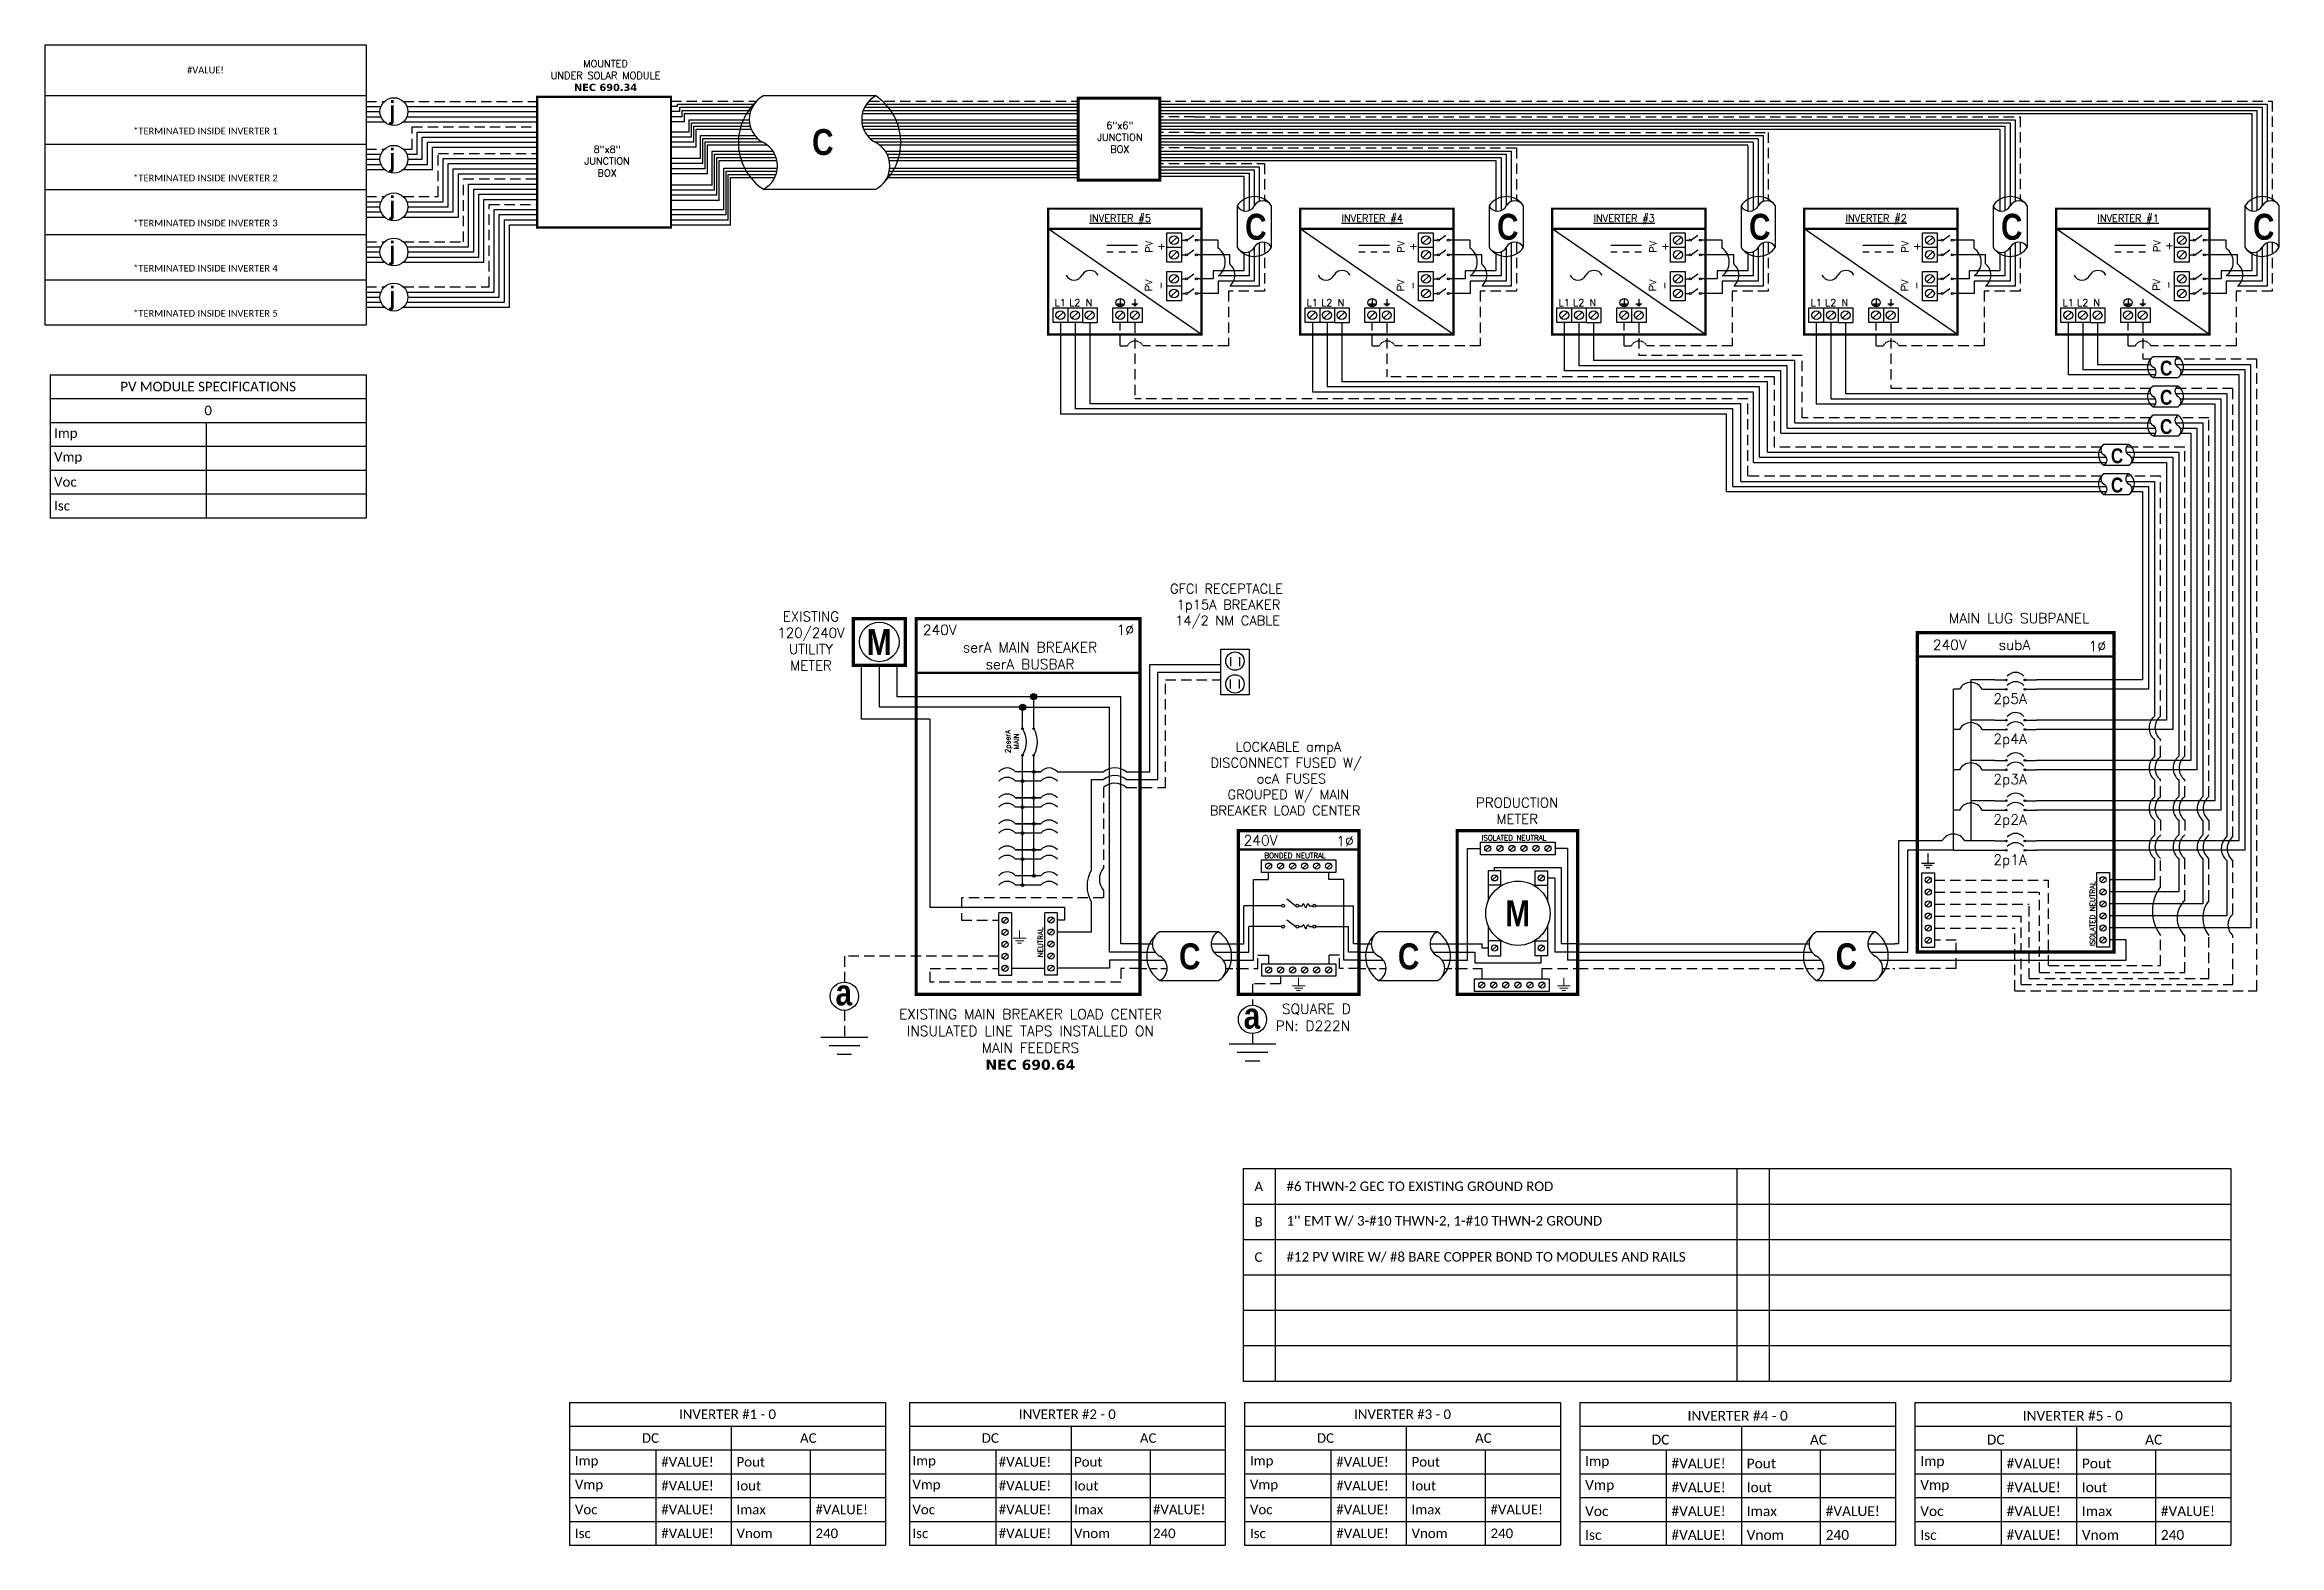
# Model space of a CAD drawing. Header units: feet. Extents: x 9848 to 10656, y 16038 to 16580.
import ezdxf

# ---------------------------------------------------------------- set-up
doc = ezdxf.new("R2010")
doc.units = ezdxf.units.FT
doc.header["$MEASUREMENT"] = 0
doc.linetypes.add('HIDDEN', pattern=[0.375, 0.25, -0.125])
for name, color, linetype in [('ONE LINE BLOCKS', 7, 'Continuous'), ('TABLES', 7, 'Continuous'), ('TEXT', 7, 'Continuous'), ('Z - TITLEBLOCK TXT', 7, 'Continuous')]:
    doc.layers.add(name, color=color, linetype=linetype)
doc.styles.add('ONE LINE TXT', font='techb___.ttf')
doc.styles.get("Standard").update_dxf_attribs({"font": 'simplex.shx'})

msp = doc.modelspace()

# ---------------------------------------------------------------- texts
at = {"color": 1, "linetype": 'Continuous'}
for s, p in [('%%UINVERTER #5', (10225.37, 16516.18)), ('%%UINVERTER #4', (10316.47, 16516.18)), ('%%UINVERTER #3', (10407.57, 16516.18)), ('%%UINVERTER #2', (10498.67, 16516.18)), ('%%UINVERTER #1', (10589.77, 16516.18))]:
    msp.add_text(s, height=2.5744, dxfattribs=at).set_placement(p)
at = {"color": 1, "attachment_point": 5}
for s, width, gutter_width, insert, char_height in [(' \\PMOUNTED \\PUNDER SOLAR MODULE\\P{\\fVerdana|b1|i0|c0|p34;NEC 690.34}', 73.0127, 7.17, (10050.38, 16571.2), 2.5744), ('8"x8"  JUNCTION BOX ', 0.4767, 7.17, (10050.92, 16538.12), 2.5744), ('L1', 0.1481, 0.75, (10214.78, 16486.91), 2.574), ('L2', 0.1481, 0.75, (10220.03, 16486.94), 2.574), ('N', 0.1481, 0.75, (10225.13, 16486.9), 2.57), ('L1', 0.1481, 0.75, (10305.88, 16486.91), 2.574), ('L2', 0.1481, 0.75, (10311.13, 16486.94), 2.574), ('N', 0.1481, 0.75, (10316.23, 16486.9), 2.57), ('L1', 0.1481, 0.75, (10396.98, 16486.91), 2.574), ('L2', 0.1481, 0.75, (10402.23, 16486.94), 2.574), ('N', 0.1481, 0.75, (10407.33, 16486.9), 2.57), ('L1', 0.1481, 0.75, (10488.08, 16486.91), 2.574), ('L2', 0.1481, 0.75, (10493.33, 16486.94), 2.574), ('N', 0.1481, 0.75, (10498.43, 16486.9), 2.57), ('L1', 0.1481, 0.75, (10579.18, 16486.91), 2.574), ('L2', 0.1481, 0.75, (10584.43, 16486.94), 2.574), ('N', 0.1481, 0.75, (10589.53, 16486.9), 2.57)]:
    msp.add_mtext_dynamic_manual_height_columns(s, width=width, gutter_width=gutter_width, heights=[0], dxfattribs=dict(at, insert=insert, char_height=char_height))
at = {"color": 1, "linetype": 'Continuous', "attachment_point": 1, "style": 'ONE LINE TXT'}
for s, insert, char_height in [('{\\W1;\\C256;j}', (9972.22, 16559.81), 6.6044), ('{\\W1;\\C256;C}', (10125.03, 16549.7), 9.3833), ('{\\W1;\\C256;j}', (9972.22, 16542.59), 6.6044), ('{\\W1;\\C256;j}', (9972.22, 16525.36), 6.6044), ('{\\W1;\\C256;C}', (10281.6, 16519.05), 9.3833), ('{\\W1;\\C256;C}', (10372.7, 16519.05), 9.3833), ('{\\W1;\\C256;C}', (10463.8, 16519.05), 9.3833), ('{\\W1;\\C256;C}', (10554.9, 16519.05), 9.3833), ('{\\W1;\\C256;C}', (10646, 16519.05), 9.3833), ('{\\W1;\\C256;j}', (9972.22, 16509.05), 6.6044), ('{\\W1;\\C256;j}', (9972.22, 16492.73), 6.6044), ('{\\W1;\\C256;C}', (10612.4, 16465.95), 5.3651), ('{\\W1;\\C256;C}', (10612.4, 16455.38), 5.3651), ('{\\W1;\\C256;C}', (10612.4, 16444.8), 5.3651), ('{\\W1;\\C256;C}', (10594.64, 16434.23), 5.3651), ('{\\W1;\\C256;C}', (10594.64, 16423.65), 5.3651), ('{\\W1;\\C256;C}', (10257.72, 16255.22), 9.3833), ('{\\W1;\\C256;C}', (10336.86, 16255.22), 9.3833), ('{\\W1;\\C256;C}', (10495.14, 16255.22), 9.3833)]:
    msp.add_mtext_dynamic_manual_height_columns(s, width=0.1385, gutter_width=2.13, heights=[0], dxfattribs=dict(at, insert=insert, char_height=char_height))
at = {"color": 1, "insert": (10236.31, 16546.72), "char_height": 2.5744, "width": 0.3355, "attachment_point": 5}
msp.add_mtext('6"x6"  JUNCTION BOX  ', dxfattribs=at)
at = {"color": 1, "char_height": 2.574, "attachment_point": 5, "rotation": 90}
for s, width, insert in [('PV +', 2.8378, (10249.04, 16507.18)), ('PV +', 2.8378, (10340.14, 16507.18)), ('PV +', 2.8378, (10431.24, 16507.18)), ('PV +', 2.8378, (10522.34, 16507.18)), ('PV +', 2.8378, (10613.44, 16507.42)), ('PV -', 2.8013, (10248.88, 16493.12)), ('PV -', 2.8013, (10339.98, 16493.12)), ('PV -', 2.8013, (10431.08, 16493.12)), ('PV -', 2.8013, (10522.18, 16493.12)), ('PV -', 2.8013, (10613.28, 16493.36))]:
    msp.add_mtext_dynamic_manual_height_columns(s, width=width, gutter_width=0.75, heights=[0], dxfattribs=dict(at, insert=insert))

# ---------------------------------------------------------------- blocks, each defined once
blk = doc.blocks.new('*T12')
at = {"color": 9, "linetype": 'ByBlock', "lineweight": 30, "true_color": 0xa7bfde, "transparency": 16777216}
blk.add_line((0, 0), (116.21, 0), dxfattribs=at)
at = {"color": 0, "linetype": 'ByBlock', "lineweight": -2, "transparency": 16777216}
for p, q in [((0, 0), (0, -101.3)), ((116.21, 0), (116.21, -101.3)), ((0, -18.37), (116.21, -18.37)), ((0, -36.03), (116.21, -36.03)), ((0, -52.35), (116.21, -52.35)), ((0, -68.66), (116.21, -68.66)), ((0, -84.98), (116.21, -84.98)), ((0, -101.3), (116.21, -101.3))]:
    blk.add_line(p, q, dxfattribs=at)
at = {"color": 0, "transparency": 16777216, "char_height": 2.4195, "width": 110.4406, "attachment_point": 5}
for s, insert in [('{\\fCalibri|b0|i0|c0;#VALUE!', (58.11, -9.18)), ('{\\fCalibri|b0|i0|c0;^J^J*TERMINATED INSIDE INVERTER 1', (58.11, -27.2)), ('{\\fCalibri|b0|i0|c0;^J^J*TERMINATED INSIDE INVERTER 2', (58.11, -44.19)), ('{\\fCalibri|b0|i0|c0;^J^J*TERMINATED INSIDE INVERTER 3', (58.11, -60.51)), ('{\\fCalibri|b0|i0|c0;^J^J*TERMINATED INSIDE INVERTER 4', (58.11, -76.82)), ('{\\fCalibri|b0|i0|c0;^J^J*TERMINATED INSIDE INVERTER 5', (58.11, -93.14))]:
    blk.add_mtext(s, dxfattribs=dict(at, insert=insert))
blk = doc.blocks.new('5inverterSub')
at = {"layer": 'ONE LINE BLOCKS', "linetype": 'Continuous'}
h = blk.add_hatch(color=1, dxfattribs=at)
h.dxf.hatch_style = 1
edge = h.paths.add_edge_path()
edge.add_arc((40.28, 104.41), 0.291, 0, 360)
h = blk.add_hatch(color=1, dxfattribs=at)
h.dxf.hatch_style = 1
edge = h.paths.add_edge_path()
edge.add_arc((40.28, 101.03), 0.291, 0, 360)
h = blk.add_hatch(color=1, dxfattribs=at)
h.dxf.hatch_style = 1
edge = h.paths.add_edge_path()
edge.add_arc((46.96, 104.41), 0.291, 0, 360)
h = blk.add_hatch(color=1, dxfattribs=at)
h.dxf.hatch_style = 1
edge = h.paths.add_edge_path()
edge.add_arc((46.96, 101.03), 0.291, 0, 360)
h = blk.add_hatch(color=1, dxfattribs=at)
h.dxf.hatch_style = 1
edge = h.paths.add_edge_path()
edge.add_arc((40.28, 89.85), 0.291, 0, 360)
h = blk.add_hatch(color=1, dxfattribs=at)
h.dxf.hatch_style = 1
edge = h.paths.add_edge_path()
edge.add_arc((46.96, 89.85), 0.291, 0, 360)
h = blk.add_hatch(color=1, dxfattribs=at)
h.dxf.hatch_style = 1
edge = h.paths.add_edge_path()
edge.add_arc((40.28, 86.47), 0.291, 0, 360)
h = blk.add_hatch(color=1, dxfattribs=at)
h.dxf.hatch_style = 1
edge = h.paths.add_edge_path()
edge.add_arc((46.96, 86.47), 0.291, 0, 360)
h = blk.add_hatch(color=1, dxfattribs=at)
h.dxf.hatch_style = 1
edge = h.paths.add_edge_path()
edge.add_arc((40.28, 75.29), 0.291, 0, 360)
h = blk.add_hatch(color=1, dxfattribs=at)
h.dxf.hatch_style = 1
edge = h.paths.add_edge_path()
edge.add_arc((46.96, 75.29), 0.291, 0, 360)
h = blk.add_hatch(color=1, dxfattribs=at)
h.dxf.hatch_style = 1
edge = h.paths.add_edge_path()
edge.add_arc((40.28, 71.91), 0.291, 0, 360)
h = blk.add_hatch(color=1, dxfattribs=at)
h.dxf.hatch_style = 1
edge = h.paths.add_edge_path()
edge.add_arc((46.96, 71.91), 0.291, 0, 360)
h = blk.add_hatch(color=1, dxfattribs=at)
h.dxf.hatch_style = 1
edge = h.paths.add_edge_path()
edge.add_arc((40.28, 60.73), 0.291, 0, 360)
h = blk.add_hatch(color=1, dxfattribs=at)
h.dxf.hatch_style = 1
edge = h.paths.add_edge_path()
edge.add_arc((40.28, 57.35), 0.291, 0, 360)
h = blk.add_hatch(color=1, dxfattribs=at)
h.dxf.hatch_style = 1
edge = h.paths.add_edge_path()
edge.add_arc((46.96, 60.73), 0.291, 0, 360)
h = blk.add_hatch(color=1, dxfattribs=at)
h.dxf.hatch_style = 1
edge = h.paths.add_edge_path()
edge.add_arc((46.96, 57.35), 0.291, 0, 360)
h = blk.add_hatch(color=1, dxfattribs=at)
h.dxf.hatch_style = 1
edge = h.paths.add_edge_path()
edge.add_arc((40.28, 46.17), 0.291, 0, 360)
h = blk.add_hatch(color=1, dxfattribs=at)
h.dxf.hatch_style = 1
edge = h.paths.add_edge_path()
edge.add_arc((40.28, 42.79), 0.291, 0, 360)
h = blk.add_hatch(color=1, dxfattribs=at)
h.dxf.hatch_style = 1
edge = h.paths.add_edge_path()
edge.add_arc((46.96, 46.17), 0.291, 0, 360)
h = blk.add_hatch(color=1, dxfattribs=at)
h.dxf.hatch_style = 1
edge = h.paths.add_edge_path()
edge.add_arc((46.96, 42.79), 0.291, 0, 360)
at = {"color": 7, "linetype": 'Continuous'}
for p, q in [((89.54, 121.54), (89.54, 104.41)), ((98.24, 121.54), (98.24, 89.85)), ((106.94, 121.54), (106.94, 75.29)), ((115.64, 121.54), (115.64, 60.73)), ((124.34, 121.54), (124.34, 46.17)), ((36.09, 104.41), (27.43, 104.41)), ((27.43, 104.41), (27.43, 89.85)), ((89.54, 104.41), (51.15, 104.41)), ((36.09, 89.85), (27.43, 89.85)), ((27.43, 89.85), (27.43, 75.29)), ((98.24, 89.85), (51.15, 89.85)), ((36.09, 75.29), (27.43, 75.29)), ((27.43, 75.29), (27.43, 60.73)), ((106.94, 75.29), (51.15, 75.29)), ((36.09, 60.73), (27.43, 60.73)), ((27.43, 60.73), (27.43, 46.17)), ((115.64, 60.73), (51.15, 60.73)), ((17.02, 46.17), (1.34, 46.17)), ((1.34, 46.17), (1.34, 9)), ((36.09, 46.17), (25.26, 46.17)), ((124.34, 46.17), (51.15, 46.17)), ((1.34, 9), (0, 9))]:
    blk.add_line(p, q, dxfattribs=at)
at = {"color": 10, "linetype": 'Continuous'}
for p, q in [((91.71, 121.54), (91.71, 101.03)), ((100.41, 121.54), (100.41, 86.47)), ((109.11, 121.54), (109.11, 71.91)), ((117.81, 121.54), (117.81, 57.35)), ((126.51, 121.54), (126.51, 42.79)), ((21.14, 86.47), (21.14, 101.03)), ((23.31, 101.03), (21.14, 101.03)), ((31.55, 101.03), (36.09, 101.03)), ((91.71, 101.03), (51.15, 101.03)), ((21.14, 71.91), (21.14, 86.47)), ((23.31, 86.47), (21.14, 86.47)), ((31.55, 86.47), (36.09, 86.47)), ((100.41, 86.47), (51.15, 86.47)), ((21.14, 57.35), (21.14, 71.91)), ((23.31, 71.91), (21.14, 71.91)), ((31.55, 71.91), (36.09, 71.91)), ((109.11, 71.91), (51.15, 71.91)), ((21.14, 42.79), (21.14, 57.35)), ((23.31, 57.35), (21.14, 57.35)), ((31.55, 57.35), (36.09, 57.35)), ((117.81, 57.35), (51.15, 57.35)), ((21.14, 42.79), (4.63, 42.79)), ((4.63, 6), (4.63, 42.79)), ((21.14, 42.79), (36.09, 42.79)), ((126.51, 42.79), (51.15, 42.79)), ((0, 6), (4.63, 6))]:
    blk.add_line(p, q, dxfattribs=at)
at = {"color": 253, "linetype": 'Continuous'}
for p, q in [((93.89, 121.54), (93.89, 91.34)), ((102.59, 121.54), (102.59, 76.78)), ((111.29, 121.54), (111.29, 62.22)), ((119.99, 121.54), (119.99, 47.66)), ((128.69, 121.54), (128.69, 14.71)), ((93.89, 82.78), (93.89, 76.78)), ((93.89, 68.22), (93.89, 62.22)), ((102.59, 68.22), (102.59, 62.22)), ((93.89, 53.66), (93.89, 48.33)), ((102.59, 53.66), (102.59, 48.33)), ((111.29, 53.66), (111.29, 48.33)), ((93.89, 39.78), (93.89, 32.11)), ((102.59, 39.78), (102.59, 27.76)), ((111.29, 39.78), (111.29, 23.41)), ((119.99, 39.1), (119.99, 19.06)), ((93.89, 32.11), (77.54, 32.11)), ((102.59, 27.76), (77.54, 27.76)), ((111.29, 23.41), (77.54, 23.41)), ((119.99, 19.06), (77.54, 19.06)), ((128.69, 14.71), (77.54, 14.71)), ((83.55, 10.36), (77.54, 10.36)), ((83.55, 3), (83.55, 10.36)), ((0, 3), (83.55, 3))]:
    blk.add_line(p, q, dxfattribs=at)
at = {"color": 10, "linetype": 'Continuous'}
for centre in [(27.43, 98.87), (27.43, 84.31), (27.43, 69.75), (27.43, 55.19)]:
    blk.add_arc(centre, 4.65, 27.66392, 152.33608, dxfattribs=at)
at = {"color": 253, "linetype": 'Continuous'}
for centre in [(97.46, 87.06), (97.46, 72.5), (106.16, 72.5), (97.46, 57.94), (106.16, 57.94), (114.87, 57.94), (97.46, 44.05), (106.16, 44.05), (114.87, 44.05), (123.57, 43.38)]:
    blk.add_arc(centre, 5.58, 129.92155, 230.07845, dxfattribs=at)
at = {"color": 7, "linetype": 'Continuous'}
blk.add_arc((21.14, 44.01), 4.65, 27.66392, 152.33608, dxfattribs=at)
at = {"layer": 'ONE LINE BLOCKS', "lineweight": 50}
blk.add_line((8.04, 112.83), (79.2, 112.83), dxfattribs=at)
at = {"layer": 'ONE LINE BLOCKS', "lineweight": 50, "const_width": 1.19}
blk.add_lwpolyline([(8.04, 6.01), (8.04, 121.54), (79.2, 121.54), (79.2, 6.01)], close=True, dxfattribs=at)
at = {"layer": 'TEXT', "color": 92, "linetype": 'HIDDEN', "ltscale": 15}
for p, q in [((96.06, 91.34), (96.06, 121.54)), ((104.76, 76.78), (104.76, 121.54)), ((113.46, 62.22), (113.46, 121.54)), ((122.16, 47.66), (122.16, 121.54)), ((130.86, -7.98), (130.86, 121.54)), ((96.06, 76.78), (96.06, 82.78)), ((96.06, 62.22), (96.06, 68.22)), ((104.76, 62.22), (104.76, 68.22)), ((96.06, 53.66), (96.06, 48.33)), ((104.76, 53.66), (104.76, 48.33)), ((113.46, 53.66), (113.46, 48.33)), ((96.06, 29.7), (96.06, 39.78)), ((104.76, 24.66), (104.76, 39.78)), ((113.46, 24.66), (113.46, 39.78)), ((122.16, 19.74), (122.16, 39.1)), ((14.31, 32.04), (55.57, 32.04)), ((14.31, 27.69), (52.3, 27.69)), ((52.3, -1.41), (52.3, 27.69)), ((55.57, 1.07), (55.57, 32.04)), ((14.31, 23.34), (48.52, 23.34)), ((14.31, 18.99), (45.6, 18.99)), ((45.6, -5.79), (45.6, 18.99)), ((48.52, -3.61), (48.52, 23.34)), ((14.31, 14.64), (43.39, 14.64)), ((22.14, 10.28), (14.31, 10.28)), ((22.14, 0), (22.14, 10.28)), ((43.39, -7.98), (43.39, 14.64)), ((96.06, 1.07), (96.06, 11.97)), ((104.76, -1.41), (104.76, 11.97)), ((113.46, -3.61), (113.46, 11.97)), ((122.16, -5.79), (122.16, 11.97)), ((22.14, 0), (0, 0)), ((55.57, 1.07), (96.06, 1.07)), ((43.39, -7.98), (130.86, -7.98)), ((45.6, -5.79), (122.16, -5.79)), ((48.52, -3.61), (113.46, -3.61)), ((52.3, -1.41), (104.76, -1.41))]:
    blk.add_line(p, q, dxfattribs=at)
at = {"layer": 'TEXT', "color": 92, "linetype": 'HIDDEN', "flags": 128}
for points in [[(11.94, 41.63), (11.94, 38.13)], [(9.6, 38.13), (14.28, 38.13)], [(13.47, 37.26), (10.41, 37.26)], [(12.65, 36.39), (11.22, 36.39)]]:
    blk.add_lwpolyline(points, dxfattribs=at)
at = {"layer": 'TEXT', "color": 92, "linetype": 'Continuous', "ltscale": 4}
for centre, radius, start, end in [((99.53, 87.06), 5.51, 129.05896, 230.94104), ((99.53, 72.5), 5.51, 129.05896, 230.94104), ((108.23, 72.5), 5.51, 129.05896, 230.94104), ((99.53, 57.94), 5.51, 129.05896, 230.94104), ((108.23, 57.94), 5.51, 129.05896, 230.94104), ((116.93, 57.94), 5.51, 129.05896, 230.94104), ((99.53, 44.05), 5.51, 129.05896, 230.94104), ((108.23, 44.05), 5.51, 129.05896, 230.94104), ((116.93, 44.05), 5.51, 129.05896, 230.94104), ((125.63, 43.38), 5.51, 129.05896, 230.94104), ((107.74, 20.83), 14.66, 142.78728, 217.21272), ((110.66, 18.31), 8.66, 132.88463, 227.11537), ((121.72, 18.31), 10.41, 142.44784, 217.55216), ((125.61, 15.85), 5.2, 131.5882, 228.4118)]:
    blk.add_arc(centre, radius, start, end, dxfattribs=at)
at = {"layer": 'Z - TITLEBLOCK TXT', "color": 1, "linetype": 'Continuous'}
for p, q in [((9.77, 7.69), (9.77, 34.63)), ((9.77, 34.63), (14.31, 34.63)), ((14.31, 34.63), (14.31, 7.69)), ((73, 7.76), (73, 34.71)), ((73, 34.71), (77.54, 34.71)), ((77.54, 34.71), (77.54, 7.76)), ((14.31, 7.69), (9.77, 7.69)), ((77.54, 7.76), (73, 7.76))]:
    blk.add_line(p, q, dxfattribs=at)
at = {"layer": 'Z - TITLEBLOCK TXT', "color": 4, "linetype": 'Continuous'}
for p, q in [((12.83, 32.82), (11.25, 31.25)), ((76.06, 32.9), (74.49, 31.32)), ((12.83, 28.47), (11.25, 26.9)), ((76.06, 28.54), (74.49, 26.97)), ((12.83, 24.12), (11.25, 22.55)), ((12.83, 19.77), (11.25, 18.2)), ((76.06, 24.19), (74.49, 22.62)), ((76.06, 19.84), (74.49, 18.27)), ((12.83, 15.42), (11.25, 13.85)), ((12.83, 11.07), (11.25, 9.5)), ((76.06, 15.49), (74.49, 13.92)), ((76.06, 11.14), (74.49, 9.57))]:
    blk.add_line(p, q, dxfattribs=at)
at = {"layer": 'Z - TITLEBLOCK TXT', "color": 1, "linetype": 'Continuous', "flags": 128}
for points in [[(36.09, 104.41), (40.28, 104.41)], [(36.09, 104.41), (40.28, 104.41)], [(36.09, 101.03), (40.28, 101.03)], [(36.09, 101.03), (40.28, 101.03)], [(46.96, 104.41), (51.15, 104.41)], [(46.96, 101.03), (51.15, 101.03)], [(36.09, 89.85), (40.28, 89.85)], [(36.09, 89.85), (40.28, 89.85)], [(46.96, 89.85), (51.15, 89.85)], [(36.09, 86.47), (40.28, 86.47)], [(36.09, 86.47), (40.28, 86.47)], [(46.96, 86.47), (51.15, 86.47)], [(36.09, 75.29), (40.28, 75.29)], [(36.09, 75.29), (40.28, 75.29)], [(46.96, 75.29), (51.15, 75.29)], [(36.09, 71.91), (40.28, 71.91)], [(36.09, 71.91), (40.28, 71.91)], [(46.96, 71.91), (51.15, 71.91)], [(36.09, 60.73), (40.28, 60.73)], [(36.09, 60.73), (40.28, 60.73)], [(36.09, 57.35), (40.28, 57.35)], [(36.09, 57.35), (40.28, 57.35)], [(46.96, 60.73), (51.15, 60.73)], [(46.96, 57.35), (51.15, 57.35)], [(36.09, 46.17), (40.28, 46.17)], [(36.09, 46.17), (40.28, 46.17)], [(36.09, 42.79), (40.28, 42.79)], [(36.09, 42.79), (40.28, 42.79)], [(46.96, 46.17), (51.15, 46.17)], [(46.96, 42.79), (51.15, 42.79)]]:
    blk.add_lwpolyline(points, dxfattribs=at)
at = {"layer": 'Z - TITLEBLOCK TXT', "color": 1, "linetype": 'Continuous'}
for centre in [(40.28, 104.41), (40.28, 101.03), (46.96, 104.41), (46.96, 101.03), (40.28, 89.85), (46.96, 89.85), (40.28, 86.47), (46.96, 86.47), (40.28, 75.29), (46.96, 75.29), (40.28, 71.91), (46.96, 71.91), (40.28, 60.73), (40.28, 57.35), (46.96, 60.73), (46.96, 57.35), (40.28, 46.17), (40.28, 42.79), (46.96, 46.17), (46.96, 42.79)]:
    blk.add_circle(centre, 0.291, dxfattribs=at)
at = {"layer": 'Z - TITLEBLOCK TXT', "color": 4, "linetype": 'Continuous'}
for centre in [(12.04, 32.04), (75.27, 32.11), (12.04, 27.69), (12.04, 23.34), (75.27, 27.76), (75.27, 23.41), (12.04, 18.99), (75.27, 19.06), (12.04, 14.64), (12.04, 10.28), (75.27, 14.71), (75.27, 10.36)]:
    blk.add_circle(centre, 1.11, dxfattribs=at)
at = {"layer": 'Z - TITLEBLOCK TXT', "color": 1, "linetype": 'Continuous'}
for centre in [(43.62, 103.21), (43.62, 99.83), (43.62, 88.65), (43.62, 85.27), (43.62, 74.09), (43.62, 70.71), (43.62, 59.53), (43.62, 56.15), (43.62, 44.97), (43.62, 41.59)]:
    blk.add_arc(centre, 3.93, 40.3392, 139.6608, dxfattribs=at)
at = {"layer": 'TABLES', "color": 1, "linetype": 'Continuous'}
for s, p in [('2p5A', (35.59, 95.79)), ('2p4A', (35.59, 81.23)), ('2p3A', (35.59, 66.67)), ('2p2A', (35.59, 52.11)), ('2p1A', (35.59, 37.55))]:
    blk.add_text(s, height=3.658, dxfattribs=at).set_placement(p)
at = {"layer": 'TABLES', "color": 4, "linetype": 'Continuous'}
blk.add_text('ISOLATED NEUTRAL', height=1.8743, rotation=90, dxfattribs=at).set_placement((72.35, 8.12))
at = {"layer": 'TEXT', "color": 1, "attachment_point": 5}
for s, width, gutter_width, insert, char_height in [('MAIN LUG SUBPANEL ', 62.3984, 7.17, (44.9, 126.71), 3.6576), ('240V', 0.1481, 0.75, (19.83, 117.09), 3.658), ('subA', 0.1481, 0.75, (43.21, 117.09), 3.658), ('1∅', 0.1481, 0.75, (73.19, 116.58), 3.658)]:
    blk.add_mtext_dynamic_manual_height_columns(s, width=width, gutter_width=gutter_width, heights=[0], dxfattribs=dict(at, insert=insert, char_height=char_height))
blk = doc.blocks.new('*U13')
at = {"color": 7}
for p, q in [((-35.53, 9), (-31.05, 9)), ((-9.81, 9), (0, 9))]:
    blk.add_line(p, q, dxfattribs=at)
at = {"color": 7, "linetype": 'Continuous'}
for p, q in [((-7.14, 13.31), (-28.39, 13.31)), ((-28.39, -4.31), (-7.14, -4.31))]:
    blk.add_line(p, q, dxfattribs=at)
at = {"color": 10}
for p, q in [((-35.53, 6), (-30.11, 6)), ((-8.87, 6), (0, 6))]:
    blk.add_line(p, q, dxfattribs=at)
at = {"color": 253}
for p, q in [((-35.53, 3), (-26.66, 3)), ((-5.41, 3), (0, 3))]:
    blk.add_line(p, q, dxfattribs=at)
at = {"color": 92, "linetype": 'HIDDEN', "ltscale": 10}
for p, q in [((-4.48, 0), (0, 0)), ((-35.53, 0), (-25.72, 0))]:
    blk.add_line(p, q, dxfattribs=at)
at = {"color": 7, "linetype": 'Continuous'}
for centre, start, end in [((-22.54, 4.5), 133.97324, 236.42648), ((-12.99, 4.5), 313.97324, 56.42648)]:
    blk.add_arc(centre, 10.58, start, end, dxfattribs=at)
at = {"linetype": 'Continuous'}
for centre, start, end in [((-26.08, 8.91), 117.66392, 242.33608), ((-4.83, 8.91), 117.66392, 242.33608), ((-30.7, 0.09), 297.66392, 62.33608), ((-9.45, 0.09), 297.66392, 62.33608)]:
    blk.add_arc(centre, 4.98, start, end, dxfattribs=at)
blk = doc.blocks.new('*U29')
at = {"color": 7}
blk.add_line((-79.14, 9), (0, 9), dxfattribs=at)
at = {"color": 10}
blk.add_line((-79.14, 6), (0, 6), dxfattribs=at)
at = {"color": 253}
blk.add_line((-79.14, 3), (0, 3), dxfattribs=at)
at = {"color": 92, "linetype": 'HIDDEN', "ltscale": 15}
blk.add_line((-79.14, 0), (0, 0), dxfattribs=at)
blk = doc.blocks.new('fusedDisconnect')
at = {"lineweight": 50}
blk.add_line((-43.61, 43.06), (0, 43.06), dxfattribs=at)
at = {"color": 1, "linetype": 'Continuous'}
for p, q in [((-35.27, 34.78), (-35.27, 39.32)), ((-35.27, 39.32), (-8.32, 39.32)), ((-8.32, 34.78), (-35.27, 34.78)), ((-8.32, 39.32), (-8.32, 34.78)), ((-26.07, 25.18), (-22.81, 22.74)), ((-26.07, 17.65), (-22.81, 15.2)), ((-21.73, 22.73), (-20.49, 22.73)), ((-17.94, 22.73), (-16.7, 22.73)), ((-21.73, 15.2), (-20.49, 15.2)), ((-17.94, 15.2), (-16.7, 15.2)), ((-35.27, 1.76), (-8.32, 1.76)), ((-35.27, 1.76), (-35.27, -2.78)), ((-8.32, 1.76), (-8.32, -2.78)), ((-8.32, -2.78), (-35.27, -2.78))]:
    blk.add_line(p, q, dxfattribs=at)
at = {"color": 4, "linetype": 'Continuous'}
for p, q in [((-31.89, 37.83), (-33.46, 36.26)), ((-27.53, 37.83), (-29.11, 36.26)), ((-23.18, 37.83), (-24.76, 36.26)), ((-18.83, 37.83), (-20.41, 36.26)), ((-14.48, 37.83), (-16.06, 36.26)), ((-10.13, 37.83), (-11.7, 36.26)), ((-31.89, 0.28), (-33.46, -1.3)), ((-27.53, 0.28), (-29.11, -1.3)), ((-23.18, 0.28), (-24.76, -1.3)), ((-18.83, 0.28), (-20.41, -1.3)), ((-14.48, 0.28), (-16.06, -1.3)), ((-10.13, 0.28), (-11.7, -1.3))]:
    blk.add_line(p, q, dxfattribs=at)
at = {"color": 253, "linetype": 'Continuous'}
for p, q in [((-32.67, 32.17), (-32.67, 34.78)), ((-10.92, 32.17), (-10.92, 34.78)), ((-38.16, 3), (-38.16, 32.17)), ((-38.16, 32.17), (-32.67, 32.17)), ((-5.43, 32.17), (-10.92, 32.17)), ((-5.43, 3), (-5.43, 32.17)), ((-43.61, 3), (-38.16, 3)), ((0, 3), (-5.43, 3))]:
    blk.add_line(p, q, dxfattribs=at)
at = {"color": 7, "linetype": 'Continuous'}
for p, q in [((-27.97, 22.73), (-41.66, 22.73)), ((-41.66, 9), (-41.66, 22.73)), ((-15.62, 22.73), (-1.93, 22.73)), ((-1.93, 9), (-1.93, 22.73))]:
    blk.add_line(p, q, dxfattribs=at)
at = {"color": 7}
for p, q in [((-43.61, 9), (-41.66, 9)), ((0, 9), (-1.93, 9))]:
    blk.add_line(p, q, dxfattribs=at)
at = {"color": 10, "linetype": 'Continuous'}
for p, q in [((-27.97, 15.2), (-39.8, 15.2)), ((-39.8, 6), (-39.8, 15.2)), ((-15.62, 15.2), (-3.79, 15.19)), ((-3.79, 6), (-3.79, 15.2)), ((-43.61, 6), (-39.8, 6)), ((0, 6), (-3.79, 6))]:
    blk.add_line(p, q, dxfattribs=at)
at = {"color": 92, "linetype": 'HIDDEN', "ltscale": 15}
for p, q in [((-43.61, 0), (-36.58, 0)), ((-36.58, 0), (-36.58, 4.9)), ((-36.58, 4.9), (-32.67, 4.9)), ((-32.67, 4.9), (-32.67, 1.76)), ((-7.01, 4.9), (-10.92, 4.9)), ((-10.92, 4.9), (-10.92, 1.76)), ((-7.01, 0), (-7.01, 4.9)), ((0, 0), (-7.01, 0)), ((-28.32, -5.55), (-38.48, -5.55)), ((-38.48, -5.55), (-38.48, -13.28)), ((-28.32, -2.78), (-28.32, -5.55)), ((-38.48, -23.51), (-38.48, -27.17))]:
    blk.add_line(p, q, dxfattribs=at)
at = {"lineweight": 50, "const_width": 1.19}
blk.add_lwpolyline([(-43.61, -9.34), (-43.61, 49.84), (0, 49.84), (0, -9.34)], close=True, dxfattribs=at)
at = {"color": 92, "linetype": 'Continuous', "lineweight": 5, "ltscale": 0.05, "flags": 128}
for points in [[(-24.14, -6.17), (-19.45, -6.17)], [(-20.27, -7.03), (-23.32, -7.03)], [(-21.08, -7.9), (-22.51, -7.9)], [(-21.8, -3.32), (-21.8, -6.17)]]:
    blk.add_lwpolyline(points, dxfattribs=at)
at = {"color": 92, "linetype": 'Continuous', "ltscale": 4, "flags": 128}
for points in [[(-46.96, -27.17), (-30, -27.17)], [(-32.93, -30.31), (-44.02, -30.31)], [(-35.87, -33.46), (-41.08, -33.46)]]:
    blk.add_lwpolyline(points, dxfattribs=at)
at = {"color": 4, "linetype": 'Continuous'}
for centre in [(-32.67, 37.05), (-28.32, 37.05), (-23.97, 37.05), (-19.62, 37.05), (-15.27, 37.05), (-10.92, 37.05), (-32.67, -0.51), (-28.32, -0.51), (-23.97, -0.51), (-19.62, -0.51), (-15.27, -0.51), (-10.92, -0.51)]:
    blk.add_circle(centre, 1.11, dxfattribs=at)
at = {"color": 1, "linetype": 'Continuous'}
for centre in [(-27.43, 22.73), (-22.27, 22.73), (-16.16, 22.73), (-27.43, 15.2), (-22.27, 15.2), (-16.16, 15.19)]:
    blk.add_circle(centre, 0.541, dxfattribs=at)
at = {"color": 7, "linetype": 'Continuous'}
blk.add_circle((-38.48, -18.39), 5.11, dxfattribs=at)
at = {"color": 1, "linetype": 'Continuous'}
for points in [[(-20.49, 22.73), (-20.12, 23.49), (-19.22, 21.97), (-18.39, 23.49), (-17.94, 22.73)], [(-20.49, 15.2), (-20.12, 15.96), (-19.22, 14.43), (-18.39, 15.96), (-17.94, 15.2)]]:
    blk.add_spline(points, degree=3, dxfattribs=at)
at = {"color": 4, "linetype": 'Continuous'}
blk.add_text('BONDED NEUTRAL', height=1.8743, dxfattribs=at).set_placement((-34.19, 39.97))
at = {"color": 1}
for s, width, gutter_width, heights, insert, char_height, attachment_point in [('\\A1;\\pi14.315;LOCKABLE ampA \\P\\pi5.1859;DISCONNECT FUSED W/ \\P\\pi21.882;ocA FUSES\\P\\pi11.355;GROUPED W/ MAIN \\P\\pi4.9392;BREAKER LOAD CENTER', 71.8931, 92.23, [38.55], (-58.88, 81.95), 3.4544, 1), ('240V', 0.1481, 0.75, [0], (-35.55, 46.4), 3.658, 5), ('1∅', 0.1481, 0.75, [0], (-4.98, 46.1), 3.658, 5), ('\\A1;\\pi7.3884,t25.676;SQUARE D\\P\\pi5.1241,t23.412;PN: D222N', 35.0816, 28.88, [13.54], (-35.24, -12.75), 3.6576, 1)]:
    blk.add_mtext_dynamic_manual_height_columns(s, width=width, gutter_width=gutter_width, heights=heights, dxfattribs=dict(at, insert=insert, char_height=char_height, attachment_point=attachment_point))
at = {"color": 1, "linetype": 'Continuous', "insert": (-41.67, -12.34), "char_height": 9.3833, "attachment_point": 1, "style": 'ONE LINE TXT'}
blk.add_mtext_dynamic_manual_height_columns('{\\W1;\\C256;a}', width=0.1385, gutter_width=2.13, heights=[0], dxfattribs=at)
blk = doc.blocks.new('*U19')
at = {"color": 7}
for p, q in [((-35.53, 9), (-31.05, 9)), ((-9.81, 9), (0, 9))]:
    blk.add_line(p, q, dxfattribs=at)
at = {"color": 7, "linetype": 'Continuous'}
for p, q in [((-7.14, 13.31), (-28.39, 13.31)), ((-28.39, -4.31), (-7.14, -4.31))]:
    blk.add_line(p, q, dxfattribs=at)
at = {"color": 10}
for p, q in [((-35.53, 6), (-30.11, 6)), ((-8.87, 6), (0, 6))]:
    blk.add_line(p, q, dxfattribs=at)
at = {"color": 253}
for p, q in [((-35.53, 3), (-26.66, 3)), ((-5.41, 3), (0, 3))]:
    blk.add_line(p, q, dxfattribs=at)
at = {"color": 92, "linetype": 'HIDDEN', "ltscale": 10}
for p, q in [((-4.48, 0), (0, 0)), ((-35.53, 0), (-25.72, 0))]:
    blk.add_line(p, q, dxfattribs=at)
at = {"color": 7, "linetype": 'Continuous'}
for centre, start, end in [((-22.54, 4.5), 133.97324, 236.42648), ((-12.99, 4.5), 313.97324, 56.42648)]:
    blk.add_arc(centre, 10.58, start, end, dxfattribs=at)
at = {"linetype": 'Continuous'}
for centre, start, end in [((-26.08, 8.91), 117.66392, 242.33608), ((-4.83, 8.91), 117.66392, 242.33608), ((-30.7, 0.09), 297.66392, 62.33608), ((-9.45, 0.09), 297.66392, 62.33608)]:
    blk.add_arc(centre, 4.98, start, end, dxfattribs=at)
blk = doc.blocks.new('*U20')
at = {"color": 7}
for name, p in [('fusedDisconnect', (0, 0)), ('*U19', (-43.61, 0))]:
    blk.add_blockref(name, p, dxfattribs=at)
blk = doc.blocks.new('productionMeter')
at = {"color": 253, "linetype": 'Continuous'}
for p, q in [((-39.9, 3), (-39.9, 43.45)), ((-39.9, 43.45), (-35.13, 43.45)), ((-3.71, 43.45), (-8.18, 43.45)), ((-3.71, 43.45), (-3.71, 3)), ((-43.61, 3), (-39.9, 3)), ((0, 3), (-3.71, 3))]:
    blk.add_line(p, q, dxfattribs=at)
at = {"color": 1, "linetype": 'Continuous'}
for p, q in [((-35.13, 41.18), (-35.13, 45.72)), ((-35.13, 45.72), (-8.18, 45.72)), ((-8.18, 41.18), (-35.13, 41.18)), ((-8.18, 45.72), (-8.18, 41.18)), ((-32.38, 35.4), (-32.38, 24.5)), ((-27.84, 35.4), (-32.38, 35.4)), ((-27.84, 29.86), (-27.84, 35.4)), ((-15.47, 29.86), (-15.47, 35.4)), ((-15.47, 35.4), (-10.93, 35.4)), ((-10.93, 35.4), (-10.93, 24.5)), ((-27.84, 30.21), (-32.38, 30.21)), ((-15.47, 30.21), (-10.93, 30.21)), ((-32.38, 15.55), (-32.38, 4.64)), ((-27.84, 10.04), (-32.38, 10.04)), ((-27.84, 4.64), (-27.84, 10.18)), ((-15.47, 4.64), (-15.47, 10.18)), ((-15.47, 10.04), (-10.93, 10.04)), ((-10.93, 15.55), (-10.93, 4.64)), ((-32.38, 4.64), (-27.84, 4.64)), ((-10.93, 4.64), (-15.47, 4.64)), ((-37.32, -8.24), (-37.32, -3.7)), ((-37.32, -3.7), (-10.37, -3.7)), ((-10.37, -3.7), (-10.37, -8.24)), ((-10.37, -8.24), (-37.32, -8.24))]:
    blk.add_line(p, q, dxfattribs=at)
at = {"color": 4, "linetype": 'Continuous'}
for p, q in [((-31.74, 44.23), (-33.32, 42.66)), ((-27.39, 44.23), (-28.97, 42.66)), ((-23.04, 44.23), (-24.62, 42.66)), ((-18.69, 44.23), (-20.26, 42.66)), ((-14.34, 44.23), (-15.91, 42.66)), ((-9.99, 44.23), (-11.56, 42.66)), ((-29.33, 33.59), (-30.9, 32.02)), ((-12.41, 33.59), (-13.98, 32.02)), ((-29.33, 8.23), (-30.9, 6.66)), ((-12.41, 8.23), (-13.98, 6.66)), ((-33.93, -5.19), (-35.51, -6.76)), ((-29.58, -5.19), (-31.15, -6.76)), ((-25.23, -5.19), (-26.8, -6.76)), ((-20.88, -5.19), (-22.45, -6.76)), ((-16.53, -5.19), (-18.1, -6.76)), ((-12.18, -5.19), (-13.75, -6.76))]:
    blk.add_line(p, q, dxfattribs=at)
at = {"color": 7}
for p, q in [((-30.11, 35.4), (-30.11, 36.59)), ((-30.11, 36.59), (-5.98, 36.59)), ((-5.98, 36.59), (-5.98, 9)), ((-43.61, 9), (-34.54, 9)), ((-34.54, 7.44), (-34.54, 9)), ((0, 9), (-5.98, 9)), ((-32.38, 7.44), (-34.54, 7.44))]:
    blk.add_line(p, q, dxfattribs=at)
at = {"color": 10, "linetype": 'Continuous'}
for p, q in [((-10.93, 32.81), (-8.25, 32.81)), ((-8.25, 32.81), (-8.25, 6)), ((-43.61, 6), (-37.24, 6)), ((-37.24, 6), (-37.24, 2.05)), ((-37.24, 2.05), (-13.2, 2.05)), ((-13.2, 2.05), (-13.2, 4.64)), ((0, 6), (-8.25, 6))]:
    blk.add_line(p, q, dxfattribs=at)
at = {"color": 92, "linetype": 'HIDDEN', "ltscale": 15}
for p, q in [((-43.61, 0), (-34.72, 0)), ((-12.97, 0), (-12.97, -3.7)), ((-12.97, 0), (0, 0)), ((-34.72, 0), (-34.72, -3.7))]:
    blk.add_line(p, q, dxfattribs=at)
at = {"lineweight": 50, "const_width": 1.19}
blk.add_lwpolyline([(-43.61, -9.34), (-43.61, 49.84), (0, 49.84), (0, -9.34)], close=True, dxfattribs=at)
at = {"color": 92, "linetype": 'Continuous', "lineweight": 5, "ltscale": 0.05, "flags": 128}
for points in [[(-2.7, -6.18), (-7.38, -6.18)], [(-6.57, -7.05), (-3.51, -7.05)], [(-5.76, -7.91), (-4.32, -7.91)], [(-5.04, -3.33), (-5.04, -6.18)]]:
    blk.add_lwpolyline(points, dxfattribs=at)
at = {"color": 4, "linetype": 'Continuous'}
for centre in [(-32.53, 43.45), (-28.18, 43.45), (-23.83, 43.45), (-19.48, 43.45), (-15.13, 43.45), (-10.78, 43.45), (-30.11, 32.81), (-13.2, 32.81), (-30.11, 7.44), (-13.2, 7.44), (-34.72, -5.97), (-30.37, -5.97), (-26.02, -5.97), (-21.67, -5.97), (-17.32, -5.97), (-12.97, -5.97)]:
    blk.add_circle(centre, 1.11, dxfattribs=at)
at = {"linetype": 'Continuous'}
blk.add_circle((-21.65, 20.02), 11.62, dxfattribs=at)
at = {"color": 4, "linetype": 'Continuous'}
blk.add_text('ISOLATED NEUTRAL', height=1.8743, dxfattribs=at).set_placement((-34.77, 46.37))
at = {"color": 253, "linetype": 'Continuous', "style": 'ONE LINE TXT'}
blk.add_text('M', height=9.38, dxfattribs=at).set_placement((-26.21, 15.31))
at = {"color": 1, "insert": (-21.93, 57.08), "char_height": 3.5433, "attachment_point": 5}
blk.add_mtext_dynamic_manual_height_columns('PRODUCTION METER', width=1.3203, gutter_width=7.17, heights=[0], dxfattribs=at)
blk = doc.blocks.new('*U17')
at = {"color": 7}
blk.add_blockref('productionMeter', (0, 0), dxfattribs=at)
blk = doc.blocks.new('lineTapPanel')
at = {"linetype": 'Continuous'}
h = blk.add_hatch(color=254, dxfattribs=at)
h.dxf.hatch_style = 1
edge = h.paths.add_edge_path()
edge.add_arc((-38.44, 98.34), 1.11, 0, 360)
h = blk.add_hatch(color=254, dxfattribs=at)
h.dxf.hatch_style = 1
edge = h.paths.add_edge_path()
edge.add_arc((-42.47, 94.51), 1.11, 0, 360)
h = blk.add_hatch(color=1, dxfattribs=at)
h.dxf.hatch_style = 1
edge = h.paths.add_edge_path()
edge.add_arc((-42.47, 86.8), 0.291, 0, 360)
h = blk.add_hatch(color=1, dxfattribs=at)
h.dxf.hatch_style = 1
edge = h.paths.add_edge_path()
edge.add_arc((-38.44, 86.8), 0.291, 0, 360)
h = blk.add_hatch(color=1, dxfattribs=at)
h.dxf.hatch_style = 1
edge = h.paths.add_edge_path()
edge.add_arc((-42.47, 77.16), 0.291, 0, 360)
h = blk.add_hatch(color=1, dxfattribs=at)
h.dxf.hatch_style = 1
edge = h.paths.add_edge_path()
edge.add_arc((-38.44, 77.16), 0.291, 0, 360)
h = blk.add_hatch(color=1, dxfattribs=at)
h.dxf.hatch_style = 1
edge = h.paths.add_edge_path()
edge.add_arc((-42.47, 67.78), 0.528, 0, 360)
h = blk.add_hatch(color=1, dxfattribs=at)
h.dxf.hatch_style = 1
edge = h.paths.add_edge_path()
edge.add_arc((-38.44, 71.16), 0.528, 0, 360)
h = blk.add_hatch(color=1, dxfattribs=at)
h.dxf.hatch_style = 1
edge = h.paths.add_edge_path()
edge.add_arc((-42.47, 58.38), 0.528, 0, 360)
h = blk.add_hatch(color=1, dxfattribs=at)
h.dxf.hatch_style = 1
edge = h.paths.add_edge_path()
edge.add_arc((-38.44, 61.76), 0.528, 0, 360)
h = blk.add_hatch(color=1, dxfattribs=at)
h.dxf.hatch_style = 1
edge = h.paths.add_edge_path()
edge.add_arc((-42.47, 48.98), 0.528, 0, 360)
h = blk.add_hatch(color=1, dxfattribs=at)
h.dxf.hatch_style = 1
edge = h.paths.add_edge_path()
edge.add_arc((-38.44, 52.36), 0.528, 0, 360)
h = blk.add_hatch(color=1, dxfattribs=at)
h.dxf.hatch_style = 1
edge = h.paths.add_edge_path()
edge.add_arc((-38.44, 42.95), 0.528, 0, 360)
h = blk.add_hatch(color=1, dxfattribs=at)
h.dxf.hatch_style = 1
edge = h.paths.add_edge_path()
edge.add_arc((-42.47, 39.58), 0.528, 0, 360)
h = blk.add_hatch(color=1, dxfattribs=at)
h.dxf.hatch_style = 1
edge = h.paths.add_edge_path()
edge.add_arc((-38.44, 33.55), 0.528, 0, 360)
h = blk.add_hatch(color=1, dxfattribs=at)
h.dxf.hatch_style = 1
edge = h.paths.add_edge_path()
edge.add_arc((-42.47, 30.17), 0.528, 0, 360)
at = {"color": 155, "true_color": 0x647190}
blk.add_line((-80.92, 126.59), (0, 126.59), dxfattribs=at)
at = {"color": 253, "linetype": 'Continuous'}
for p, q in [((-100.73, 90.2), (-100.73, 109.7)), ((-76.04, 90.2), (-100.73, 90.2)), ((-76.04, 90.2), (-76.04, 22.16)), ((-76.04, 22.16), (-27.25, 22.16)), ((-27.25, 17.57), (-29.89, 17.57)), ((-27.25, 22.16), (-27.25, 17.57)), ((-11.01, 0.16), (-29.89, 0.16)), ((0, 3), (-11.01, 3)), ((-11.01, 3), (-11.01, 0.16))]:
    blk.add_line(p, q, dxfattribs=at)
at = {"color": 10, "linetype": 'Continuous'}
for p, q in [((-94.24, 94.51), (-94.24, 109.7)), ((-43.58, 94.51), (-94.24, 94.51)), ((-42.47, 87.09), (-42.47, 93.4)), ((-41.36, 94.51), (-10.98, 94.51)), ((-10.98, 6), (-10.98, 94.51)), ((-42.47, 30.17), (-42.47, 76.87)), ((-35.88, 67.78), (-45.04, 67.78)), ((-35.88, 58.38), (-45.04, 58.38)), ((-35.88, 48.98), (-45.04, 48.98)), ((-35.88, 39.58), (-45.04, 39.58)), ((-35.88, 30.17), (-45.04, 30.17)), ((0, 6), (-10.98, 6))]:
    blk.add_line(p, q, dxfattribs=at)
at = {"color": 7, "linetype": 'Continuous'}
for p, q in [((-87.75, 98.34), (-87.75, 109.7)), ((-39.56, 98.34), (-87.75, 98.34)), ((-38.44, 87.09), (-38.44, 97.23)), ((-6.96, 9), (-6.96, 98.34)), ((-38.44, 61.76), (-38.44, 76.87)), ((-35.88, 71.16), (-45.04, 71.16)), ((-38.44, 71.16), (-35.88, 71.16)), ((-45.04, 61.76), (-35.88, 61.76)), ((-35.88, 61.76), (-45.04, 61.76)), ((-38.44, 52.36), (-38.44, 61.76)), ((-45.04, 52.36), (-35.88, 52.36)), ((-35.88, 52.36), (-45.04, 52.36)), ((-38.44, 42.95), (-38.44, 52.36)), ((-45.04, 42.95), (-35.88, 42.95)), ((-35.88, 42.95), (-45.04, 42.95)), ((-38.44, 33.55), (-38.44, 42.95)), ((-35.88, 33.55), (-45.04, 33.55))]:
    blk.add_line(p, q, dxfattribs=at)
at = {"lineweight": 50}
blk.add_line((-80.92, 106.95), (0, 106.95), dxfattribs=at)
at = {"color": 7}
for p, q in [((-6.96, 98.34), (-37.33, 98.34)), ((0, 9), (-6.96, 9))]:
    blk.add_line(p, q, dxfattribs=at)
at = {"color": 1, "linetype": 'Continuous'}
for p, q in [((-51.03, -2.51), (-51.03, 20.23)), ((-46.49, 20.23), (-51.03, 20.23)), ((-46.49, 20.23), (-46.49, -2.51)), ((-34.43, -2.43), (-34.43, 20.16)), ((-29.89, 20.16), (-34.43, 20.16)), ((-29.89, 20.16), (-29.89, -2.43)), ((-46.49, -2.51), (-51.03, -2.51)), ((-29.89, -2.43), (-34.43, -2.43))]:
    blk.add_line(p, q, dxfattribs=at)
at = {"color": 4, "linetype": 'Continuous'}
for p, q in [((-47.97, 18.28), (-49.55, 16.71)), ((-31.37, 18.35), (-32.94, 16.78)), ((-47.97, 13.93), (-49.55, 12.36)), ((-47.97, 9.58), (-49.55, 8.01)), ((-31.37, 14), (-32.94, 12.43)), ((-31.37, 9.65), (-32.94, 8.08)), ((-47.97, 5.23), (-49.55, 3.66)), ((-47.97, 0.88), (-49.55, -0.69)), ((-31.37, 5.3), (-32.94, 3.73)), ((-31.37, 0.95), (-32.94, -0.62))]:
    blk.add_line(p, q, dxfattribs=at)
at = {"color": 92, "linetype": 'HIDDEN', "ltscale": 15}
for p, q in [((-51.03, 4.44), (-106.89, 4.44)), ((-106.89, 4.44), (-106.89, -4.87)), ((-75.84, -4.96), (-75.84, 0.09)), ((-75.84, 0.09), (-51.03, 0.09)), ((0, 0), (-6.96, 0)), ((-6.96, -4.96), (-75.84, -4.96)), ((-6.96, 0), (-6.96, -4.96)), ((-106.89, -15.1), (-106.89, -24.84))]:
    blk.add_line(p, q, dxfattribs=at)
at = {"color": 92, "linetype": 'Continuous', "ltscale": 15}
blk.add_line((-34.43, 0.09), (-46.49, 0.09), dxfattribs=at)
at = {"lineweight": 50, "const_width": 1.19}
for points in [[(-103.67, 109.7), (-103.67, 126.59), (-84.82, 126.59), (-84.82, 109.7)], [(-80.92, -9.3), (-80.92, 126.59), (0, 126.59), (0, -9.3)]]:
    blk.add_lwpolyline(points, close=True, dxfattribs=at)
at = {"color": 92, "linetype": 'Continuous', "lineweight": 5, "ltscale": 0.05, "flags": 128}
for points in [[(-45.88, 10.97), (-41.2, 10.97)], [(-42.01, 10.1), (-45.07, 10.1)], [(-42.82, 9.23), (-44.25, 9.23)], [(-43.54, 13.81), (-43.54, 10.97)]]:
    blk.add_lwpolyline(points, dxfattribs=at)
at = {"color": 92, "linetype": 'Continuous', "ltscale": 4, "flags": 128}
for points in [[(-115.37, -24.84), (-98.41, -24.84)], [(-101.35, -27.98), (-112.43, -27.98)], [(-104.29, -31.12), (-109.49, -31.12)]]:
    blk.add_lwpolyline(points, dxfattribs=at)
at = {"linetype": 'Continuous'}
blk.add_circle((-94.24, 118.15), 7.15, dxfattribs=at)
at = {"color": 7, "linetype": 'Continuous'}
for centre, radius in [((-38.44, 98.34), 1.11), ((-38.44, 98.34), 1.11), ((-42.47, 94.51), 1.11), ((-106.89, -9.99), 5.11)]:
    blk.add_circle(centre, radius, dxfattribs=at)
at = {"color": 1, "linetype": 'Continuous'}
for centre, radius in [((-42.47, 86.8), 0.291), ((-38.44, 86.8), 0.291), ((-42.47, 77.16), 0.291), ((-38.44, 77.16), 0.291), ((-42.47, 67.78), 0.528), ((-38.44, 71.16), 0.528), ((-42.47, 58.38), 0.528), ((-38.44, 61.76), 0.528), ((-42.47, 48.98), 0.528), ((-38.44, 52.36), 0.528), ((-38.44, 42.95), 0.528), ((-42.47, 39.58), 0.528), ((-38.44, 33.55), 0.528), ((-42.47, 30.17), 0.528)]:
    blk.add_circle(centre, radius, dxfattribs=at)
at = {"color": 4, "linetype": 'Continuous'}
for centre in [(-48.76, 17.49), (-32.16, 17.57), (-48.76, 13.14), (-48.76, 8.79), (-32.16, 13.21), (-32.16, 8.86), (-48.76, 4.44), (-48.76, 0.09), (-32.16, 4.51), (-32.16, 0.16)]:
    blk.add_circle(centre, 1.11, dxfattribs=at)
at = {"color": 1, "linetype": 'Continuous'}
for centre, radius, start, end in [((-50.14, 81.98), 9.06, 327.87082, 32.12918), ((-46.11, 81.98), 9.06, 327.87082, 32.12918), ((-48.03, 68.62), 3.93, 40.3392, 139.6608), ((-48.03, 65.24), 3.93, 40.3392, 139.6608), ((-32.88, 68.62), 3.93, 40.3392, 139.6608), ((-32.88, 65.24), 3.93, 40.3392, 139.6608), ((-48.03, 59.21), 3.93, 40.3392, 139.6608), ((-48.03, 55.84), 3.93, 40.3392, 139.6608), ((-32.88, 59.21), 3.93, 40.3392, 139.6608), ((-32.88, 55.84), 3.93, 40.3392, 139.6608), ((-48.03, 49.81), 3.93, 40.3392, 139.6608), ((-48.03, 46.43), 3.93, 40.3392, 139.6608), ((-32.88, 49.81), 3.93, 40.3392, 139.6608), ((-32.88, 46.43), 3.93, 40.3392, 139.6608), ((-48.03, 40.41), 3.93, 40.3392, 139.6608), ((-48.03, 37.03), 3.93, 40.3392, 139.6608), ((-32.88, 40.41), 3.93, 40.3392, 139.6608), ((-32.88, 37.03), 3.93, 40.3392, 139.6608), ((-48.03, 31.01), 3.93, 40.3392, 139.6608), ((-32.88, 31.01), 3.93, 40.3392, 139.6608), ((-48.03, 27.63), 3.93, 40.3392, 139.6608), ((-32.88, 27.63), 3.93, 40.3392, 139.6608)]:
    blk.add_arc(centre, radius, start, end, dxfattribs=at)
at = {"color": 253, "linetype": 'Continuous', "style": 'ONE LINE TXT'}
blk.add_text('M', height=9.38, dxfattribs=at).set_placement((-98.8, 113.43))
at = {"color": 4, "linetype": 'Continuous'}
blk.add_text('NEUTRAL', height=1.874, rotation=90, dxfattribs=at).set_placement((-35.08, 4.08))
at = {"color": 1, "attachment_point": 5}
for s, width, gutter_width, heights, insert, char_height in [('EXISTING\\P120/240V UTILITY METER', 0.0523, 7.17, [0], (-118.95, 118.48), 3.5433), ('240V', 0.1481, 0.75, [0], (-72.39, 122.54), 3.658), ('1∅', 0.1481, 0.75, [0], (-5.31, 122.54), 3.658), ('serA MAIN BREAKER\\PserA BUSBAR', 72.4998, 0.75, [0], (-39.75, 113.14), 3.6576), ('EXISTING MAIN BREAKER LOAD CENTER INSULATED LINE TAPS INSTALLED ON MAIN FEEDERS\\P{\\fVerdana|b1|i0|c0|p34;NEC 690.64}', 98.9176, 7.17, [106.42], (-39.63, -25.66), 3.6576)]:
    blk.add_mtext_dynamic_manual_height_columns(s, width=width, gutter_width=gutter_width, heights=heights, dxfattribs=dict(at, insert=insert, char_height=char_height))
at = {"color": 4, "linetype": 'Continuous', "insert": (-46.25, 82.15), "char_height": 1.874, "attachment_point": 5, "rotation": 90}
blk.add_mtext_dynamic_manual_height_columns('2pserA\\PMAIN', width=0.1481, gutter_width=0.75, heights=[0], dxfattribs=at)
at = {"color": 1, "linetype": 'Continuous', "insert": (-110.08, -3.93), "char_height": 9.3833, "attachment_point": 1, "style": 'ONE LINE TXT'}
blk.add_mtext_dynamic_manual_height_columns('{\\W1;\\C256;a}', width=0.1385, gutter_width=2.13, heights=[0], dxfattribs=at)
blk = doc.blocks.new('*U21')
at = {"color": 7}
blk.add_blockref('lineTapPanel', (0, 0), dxfattribs=at)
blk = doc.blocks.new('*T22')
at = {"color": 0, "lineweight": -2, "transparency": 16777216}
for p, q in [((0, 0), (114.19, 0)), ((0, 0), (0, -51.7)), ((114.19, 0), (114.19, -51.7)), ((0, -8.62), (114.19, -8.62)), ((58.43, -8.62), (58.43, -51.7)), ((0, -17.23), (114.19, -17.23)), ((31.22, -17.23), (31.22, -51.7)), ((86.98, -17.23), (86.98, -51.7)), ((0, -25.85), (114.19, -25.85)), ((0, -34.47), (114.19, -34.47)), ((0, -43.08), (114.19, -43.08)), ((0, -51.7), (114.19, -51.7))]:
    blk.add_line(p, q, dxfattribs=at)
at = {"color": 0, "linetype": 'Continuous', "transparency": 16777216, "char_height": 3.4544}
for s, insert, width, attachment_point in [('{\\fCalibri|b0|i0|c0;INVERTER #1 - 0', (57.09, -4.31), 110.3293, 5), ('{\\fCalibri|b0|i0|c0;DC', (29.22, -12.93), 54.5755, 5), ('{\\fCalibri|b0|i0|c0;AC', (86.31, -12.93), 51.8976, 5), ('{\\fCalibri|b0|i0|c0;Imp', (1.93, -21.54), 27.3681, 4), ('{\\fCalibri|b0|i0|c0;#VALUE!', (33.15, -21.54), 23.3513, 4), ('{\\fCalibri|b0|i0|c0;Pout', (60.36, -21.54), 24.6902, 4), ('{\\fCalibri|b0|i0|c0;', (88.91, -21.54), 23.3513, 4), ('{\\fCalibri|b0|i0|c0;Vmp', (1.93, -30.16), 27.3681, 4), ('{\\fCalibri|b0|i0|c0;#VALUE!', (33.15, -30.16), 23.3513, 4), ('{\\fCalibri|b0|i0|c0;Iout', (60.36, -30.16), 24.6902, 4), ('{\\fCalibri|b0|i0|c0;', (88.91, -30.16), 23.3513, 4), ('{\\fCalibri|b0|i0|c0;Voc', (1.93, -38.78), 27.3681, 4), ('{\\fCalibri|b0|i0|c0;#VALUE!', (33.15, -38.78), 23.3513, 4), ('{\\fCalibri|b0|i0|c0;Imax', (60.36, -38.78), 24.6902, 4), ('{\\fCalibri|b0|i0|c0;#VALUE!', (88.91, -38.78), 23.3513, 4), ('{\\fCalibri|b0|i0|c0;Isc', (1.93, -47.39), 27.3681, 4), ('{\\fCalibri|b0|i0|c0;#VALUE!', (33.15, -47.39), 23.3513, 4), ('{\\fCalibri|b0|i0|c0;Vnom', (60.36, -47.39), 24.6902, 4), ('{\\fCalibri|b0|i0|c0;240', (88.91, -47.39), 23.3513, 4)]:
    blk.add_mtext(s, dxfattribs=dict(at, insert=insert, width=width, attachment_point=attachment_point))
blk = doc.blocks.new('*T23')
at = {"color": 0, "lineweight": -2, "transparency": 16777216}
for p, q in [((0, 0), (114.19, 0)), ((0, 0), (0, -51.7)), ((114.19, 0), (114.19, -51.7)), ((0, -8.62), (114.19, -8.62)), ((58.43, -8.62), (58.43, -51.7)), ((0, -17.23), (114.19, -17.23)), ((31.22, -17.23), (31.22, -51.7)), ((86.98, -17.23), (86.98, -51.7)), ((0, -25.85), (114.19, -25.85)), ((0, -34.47), (114.19, -34.47)), ((0, -43.08), (114.19, -43.08)), ((0, -51.7), (114.19, -51.7))]:
    blk.add_line(p, q, dxfattribs=at)
at = {"color": 0, "linetype": 'Continuous', "transparency": 16777216, "char_height": 3.4544}
for s, insert, width, attachment_point in [('{\\fCalibri|b0|i0|c0;INVERTER #2 - 0', (57.09, -4.31), 112.0547, 5), ('{\\fCalibri|b0|i0|c0;DC', (29.22, -12.93), 56.3009, 5), ('{\\fCalibri|b0|i0|c0;AC', (86.31, -12.93), 53.623, 5), ('{\\fCalibri|b0|i0|c0;Imp', (1.07, -21.54), 29.0935, 4), ('{\\fCalibri|b0|i0|c0;#VALUE!', (32.29, -21.54), 25.0767, 4), ('{\\fCalibri|b0|i0|c0;Pout', (59.5, -21.54), 26.4156, 4), ('{\\fCalibri|b0|i0|c0;', (88.04, -21.54), 25.0767, 4), ('{\\fCalibri|b0|i0|c0;Vmp', (1.07, -30.16), 29.0935, 4), ('{\\fCalibri|b0|i0|c0;#VALUE!', (32.29, -30.16), 25.0767, 4), ('{\\fCalibri|b0|i0|c0;Iout', (59.5, -30.16), 26.4156, 4), ('{\\fCalibri|b0|i0|c0;', (88.04, -30.16), 25.0767, 4), ('{\\fCalibri|b0|i0|c0;Voc', (1.07, -38.78), 29.0935, 4), ('{\\fCalibri|b0|i0|c0;#VALUE!', (32.29, -38.78), 25.0767, 4), ('{\\fCalibri|b0|i0|c0;Imax', (59.5, -38.78), 26.4156, 4), ('{\\fCalibri|b0|i0|c0;#VALUE!', (88.04, -38.78), 25.0767, 4), ('{\\fCalibri|b0|i0|c0;Isc', (1.07, -47.39), 29.0935, 4), ('{\\fCalibri|b0|i0|c0;#VALUE!', (32.29, -47.39), 25.0767, 4), ('{\\fCalibri|b0|i0|c0;Vnom', (59.5, -47.39), 26.4156, 4), ('{\\fCalibri|b0|i0|c0;240', (88.04, -47.39), 25.0767, 4)]:
    blk.add_mtext(s, dxfattribs=dict(at, insert=insert, width=width, attachment_point=attachment_point))
blk = doc.blocks.new('*T24')
at = {"color": 0, "lineweight": -2, "transparency": 16777216}
for p, q in [((0, 0), (114.19, 0)), ((0, 0), (0, -51.7)), ((114.19, 0), (114.19, -51.7)), ((0, -8.62), (114.19, -8.62)), ((58.43, -8.62), (58.43, -51.7)), ((0, -17.23), (114.19, -17.23)), ((31.22, -17.23), (31.22, -51.7)), ((86.98, -17.23), (86.98, -51.7)), ((0, -25.85), (114.19, -25.85)), ((0, -34.47), (114.19, -34.47)), ((0, -43.08), (114.19, -43.08)), ((0, -51.7), (114.19, -51.7))]:
    blk.add_line(p, q, dxfattribs=at)
at = {"color": 0, "linetype": 'Continuous', "transparency": 16777216, "char_height": 3.4544}
for s, insert, width, attachment_point in [('{\\fCalibri|b0|i0|c0;INVERTER #3 - 0', (57.09, -4.31), 110.3293, 5), ('{\\fCalibri|b0|i0|c0;DC', (29.22, -12.93), 54.5755, 5), ('{\\fCalibri|b0|i0|c0;AC', (86.31, -12.93), 51.8976, 5), ('{\\fCalibri|b0|i0|c0;Imp', (1.93, -21.54), 27.3681, 4), ('{\\fCalibri|b0|i0|c0;#VALUE!', (33.15, -21.54), 23.3513, 4), ('{\\fCalibri|b0|i0|c0;Pout', (60.36, -21.54), 24.6902, 4), ('{\\fCalibri|b0|i0|c0;', (88.91, -21.54), 23.3513, 4), ('{\\fCalibri|b0|i0|c0;Vmp', (1.93, -30.16), 27.3681, 4), ('{\\fCalibri|b0|i0|c0;#VALUE!', (33.15, -30.16), 23.3513, 4), ('{\\fCalibri|b0|i0|c0;Iout', (60.36, -30.16), 24.6902, 4), ('{\\fCalibri|b0|i0|c0;', (88.91, -30.16), 23.3513, 4), ('{\\fCalibri|b0|i0|c0;Voc', (1.93, -38.78), 27.3681, 4), ('{\\fCalibri|b0|i0|c0;#VALUE!', (33.15, -38.78), 23.3513, 4), ('{\\fCalibri|b0|i0|c0;Imax', (60.36, -38.78), 24.6902, 4), ('{\\fCalibri|b0|i0|c0;#VALUE!', (88.91, -38.78), 23.3513, 4), ('{\\fCalibri|b0|i0|c0;Isc', (1.93, -47.39), 27.3681, 4), ('{\\fCalibri|b0|i0|c0;#VALUE!', (33.15, -47.39), 23.3513, 4), ('{\\fCalibri|b0|i0|c0;Vnom', (60.36, -47.39), 24.6902, 4), ('{\\fCalibri|b0|i0|c0;240', (88.91, -47.39), 23.3513, 4)]:
    blk.add_mtext(s, dxfattribs=dict(at, insert=insert, width=width, attachment_point=attachment_point))
blk = doc.blocks.new('*T25')
at = {"color": 9, "linetype": 'ByBlock', "lineweight": 30, "true_color": 0xa7bfde, "transparency": 16777216}
blk.add_line((0, 0), (114.19, 0), dxfattribs=at)
at = {"color": 0, "linetype": 'ByBlock', "lineweight": -2, "transparency": 16777216}
for p, q in [((0, 0), (0, -51.7)), ((114.19, 0), (114.19, -51.7)), ((0, -8.62), (114.19, -8.62)), ((58.43, -8.62), (58.43, -51.7)), ((0, -17.23), (114.19, -17.23)), ((31.22, -17.23), (31.22, -51.7)), ((86.98, -17.23), (86.98, -51.7)), ((0, -25.85), (114.19, -25.85)), ((0, -34.47), (114.19, -34.47)), ((0, -43.08), (114.19, -43.08)), ((0, -51.7), (114.19, -51.7))]:
    blk.add_line(p, q, dxfattribs=at)
at = {"color": 0, "transparency": 16777216, "char_height": 3.5705}
for s, insert, width, attachment_point in [('{\\fCalibri|b0|i0|c0;INVERTER #4 - 0', (57.09, -6.69), 110.3293, 8), ('{\\fCalibri|b0|i0|c0;DC', (29.22, -15.31), 54.5755, 8), ('{\\fCalibri|b0|i0|c0;AC', (86.31, -15.31), 51.8976, 8), ('{\\fCalibri|b0|i0|c0;Imp', (1.93, -23.92), 27.3681, 7), ('{\\fCalibri|b0|i0|c0;#VALUE!', (33.15, -23.92), 23.3513, 7), ('{\\fCalibri|b0|i0|c0;Pout', (60.36, -23.92), 24.6902, 7), ('{\\fCalibri|b0|i0|c0;', (88.91, -23.92), 23.3513, 7), ('{\\fCalibri|b0|i0|c0;Vmp', (1.93, -32.54), 27.3681, 7), ('{\\fCalibri|b0|i0|c0;#VALUE!', (33.15, -32.54), 23.3513, 7), ('{\\fCalibri|b0|i0|c0;Iout', (60.36, -32.54), 24.6902, 7), ('{\\fCalibri|b0|i0|c0;Voc', (1.93, -41.16), 27.3681, 7), ('{\\fCalibri|b0|i0|c0;#VALUE!', (33.15, -41.16), 23.3513, 7), ('{\\fCalibri|b0|i0|c0;Imax', (60.36, -41.16), 24.6902, 7), ('{\\fCalibri|b0|i0|c0;', (88.91, -32.54), 23.3513, 7), ('{\\fCalibri|b0|i0|c0;#VALUE!', (88.91, -41.16), 23.3513, 7), ('{\\fCalibri|b0|i0|c0;Isc', (1.93, -49.77), 27.3681, 7), ('{\\fCalibri|b0|i0|c0;#VALUE!', (33.15, -49.77), 23.3513, 7), ('{\\fCalibri|b0|i0|c0;Vnom', (60.36, -49.77), 24.6902, 7), ('{\\fCalibri|b0|i0|c0;240', (88.91, -49.77), 23.3513, 7)]:
    blk.add_mtext(s, dxfattribs=dict(at, insert=insert, width=width, attachment_point=attachment_point))
blk = doc.blocks.new('*T26')
at = {"color": 9, "linetype": 'ByBlock', "lineweight": 30, "true_color": 0xa7bfde, "transparency": 16777216}
blk.add_line((0, 0), (114.19, 0), dxfattribs=at)
at = {"color": 0, "linetype": 'ByBlock', "lineweight": -2, "transparency": 16777216}
for p, q in [((0, 0), (0, -51.7)), ((114.19, 0), (114.19, -51.7)), ((0, -8.62), (114.19, -8.62)), ((58.43, -8.62), (58.43, -51.7)), ((0, -17.23), (114.19, -17.23)), ((31.22, -17.23), (31.22, -51.7)), ((86.98, -17.23), (86.98, -51.7)), ((0, -25.85), (114.19, -25.85)), ((0, -34.47), (114.19, -34.47)), ((0, -43.08), (114.19, -43.08)), ((0, -51.7), (114.19, -51.7))]:
    blk.add_line(p, q, dxfattribs=at)
at = {"color": 0, "transparency": 16777216, "char_height": 3.5705}
for s, insert, width, attachment_point in [('{\\fCalibri|b0|i0|c0;INVERTER #5 - 0', (57.09, -6.69), 110.3293, 8), ('{\\fCalibri|b0|i0|c0;DC', (29.22, -15.31), 54.5755, 8), ('{\\fCalibri|b0|i0|c0;AC', (86.31, -15.31), 51.8976, 8), ('{\\fCalibri|b0|i0|c0;Imp', (1.93, -23.92), 27.3681, 7), ('{\\fCalibri|b0|i0|c0;#VALUE!', (33.15, -23.92), 23.3513, 7), ('{\\fCalibri|b0|i0|c0;Pout', (60.36, -23.92), 24.6902, 7), ('{\\fCalibri|b0|i0|c0;', (88.91, -23.92), 23.3513, 7), ('{\\fCalibri|b0|i0|c0;Vmp', (1.93, -32.54), 27.3681, 7), ('{\\fCalibri|b0|i0|c0;#VALUE!', (33.15, -32.54), 23.3513, 7), ('{\\fCalibri|b0|i0|c0;Iout', (60.36, -32.54), 24.6902, 7), ('{\\fCalibri|b0|i0|c0;Voc', (1.93, -41.16), 27.3681, 7), ('{\\fCalibri|b0|i0|c0;#VALUE!', (33.15, -41.16), 23.3513, 7), ('{\\fCalibri|b0|i0|c0;Imax', (60.36, -41.16), 24.6902, 7), ('{\\fCalibri|b0|i0|c0;', (88.91, -32.54), 23.3513, 7), ('{\\fCalibri|b0|i0|c0;#VALUE!', (88.91, -41.16), 23.3513, 7), ('{\\fCalibri|b0|i0|c0;Isc', (1.93, -49.77), 27.3681, 7), ('{\\fCalibri|b0|i0|c0;#VALUE!', (33.15, -49.77), 23.3513, 7), ('{\\fCalibri|b0|i0|c0;Vnom', (60.36, -49.77), 24.6902, 7), ('{\\fCalibri|b0|i0|c0;240', (88.91, -49.77), 23.3513, 7)]:
    blk.add_mtext(s, dxfattribs=dict(at, insert=insert, width=width, attachment_point=attachment_point))
blk = doc.blocks.new('*T27')
at = {"linetype": 'ByBlock', "lineweight": -2, "transparency": 16777216}
for p, q in [((0, 0), (357.03, 0)), ((0, 0), (0, -76.8)), ((11.58, 0), (11.58, -76.8)), ((178.51, 0), (178.51, -76.8)), ((190.1, 0), (190.1, -76.8)), ((357.03, 0), (357.03, -76.8)), ((0, -12.8), (357.03, -12.8)), ((0, -25.61), (357.03, -25.61)), ((0, -38.41), (357.03, -38.41)), ((0, -51.22), (357.03, -51.22)), ((0, -64.02), (357.03, -64.02)), ((0, -76.8), (357.03, -76.8))]:
    blk.add_line(p, q, dxfattribs=at)
at = {"color": 0, "linetype": 'Continuous', "transparency": 16777216, "char_height": 3.4544, "attachment_point": 4}
for s, insert, width in [('{\\fCalibri|b0|i0|c0;A', (4.06, -6.4), 3.4544), ('{\\fCalibri|b0|i0|c0;#6 THWN-2 GEC TO EXISTING GROUND ROD', (15.65, -6.4), 158.8026), ('{\\fCalibri|b0|i0|c0;', (182.58, -6.4), 3.4544), ('{\\fCalibri|b0|i0|c0;', (194.16, -6.4), 158.8095), ('{\\fCalibri|b0|i0|c0;B', (4.06, -19.21), 3.4544), ("{\\fCalibri|b0|i0|c0;1'' EMT W/ 3-#10 THWN-2, 1-#10 THWN-2 GROUND", (15.65, -19.21), 158.8026), ('{\\fCalibri|b0|i0|c0;', (182.58, -19.21), 3.4544), ('{\\fCalibri|b0|i0|c0;', (194.16, -19.21), 158.8095), ('{\\fCalibri|b0|i0|c0;C', (4.06, -32.01), 3.4544), ('{\\fCalibri|b0|i0|c0;#12 PV WIRE W/ #8 BARE COPPER BOND TO MODULES AND RAILS', (15.65, -32.01), 158.8026), ('{\\fCalibri|b0|i0|c0;', (182.58, -32.01), 3.4544), ('{\\fCalibri|b0|i0|c0;', (194.16, -32.01), 158.8095), ('{\\fCalibri|b0|i0|c0;', (4.06, -44.82), 3.4544), ('{\\fCalibri|b0|i0|c0;', (15.65, -44.82), 158.8026), ('{\\fCalibri|b0|i0|c0;', (182.58, -44.82), 3.4544), ('{\\fCalibri|b0|i0|c0;', (194.16, -44.82), 158.8095), ('{\\fCalibri|b0|i0|c0;', (4.06, -57.62), 3.4544), ('{\\fCalibri|b0|i0|c0;', (15.65, -57.62), 158.8026), ('{\\fCalibri|b0|i0|c0;', (182.58, -57.62), 3.4544), ('{\\fCalibri|b0|i0|c0;', (194.16, -57.62), 158.8095), ('{\\fCalibri|b0|i0|c0;', (4.06, -70.41), 3.4544), ('{\\fCalibri|b0|i0|c0;', (15.65, -70.41), 158.8026), ('{\\fCalibri|b0|i0|c0;', (182.58, -70.41), 3.4544), ('{\\fCalibri|b0|i0|c0;', (194.16, -70.41), 158.8095)]:
    blk.add_mtext(s, dxfattribs=dict(at, insert=insert, width=width))
blk = doc.blocks.new('*T28')
at = {"color": 0, "lineweight": -2, "transparency": 16777216}
for p, q in [((0, 0), (114.19, 0)), ((0, 0), (0, -51.69)), ((114.19, 0), (114.19, -51.69)), ((0, -8.62), (114.19, -8.62)), ((0, -17.23), (114.19, -17.23)), ((56.41, -17.23), (56.41, -51.69)), ((0, -25.85), (114.19, -25.85)), ((0, -34.46), (114.19, -34.46)), ((0, -43.08), (114.19, -43.08)), ((0, -51.69), (114.19, -51.69))]:
    blk.add_line(p, q, dxfattribs=at)
at = {"color": 0, "linetype": 'Continuous', "transparency": 16777216, "char_height": 3.4544}
for s, insert, width, attachment_point in [('{\\fCalibri|b0|i0|c0;PV MODULE SPECIFICATIONS', (57.09, -4.31), 111.433, 5), ('{\\fCalibri|b0|i0|c0;0', (57.09, -12.92), 111.433, 5), ('{\\fCalibri|b0|i0|c0;Imp', (1.38, -21.54), 53.6551, 4), ('{\\fCalibri|b0|i0|c0;', (57.78, -21.54), 55.0254, 4), ('{\\fCalibri|b0|i0|c0;Vmp', (1.38, -30.15), 53.6551, 4), ('{\\fCalibri|b0|i0|c0;', (57.78, -30.15), 55.0254, 4), ('{\\fCalibri|b0|i0|c0;Voc', (1.38, -38.77), 53.6551, 4), ('{\\fCalibri|b0|i0|c0;', (57.78, -38.77), 55.0254, 4), ('{\\fCalibri|b0|i0|c0;Isc', (1.38, -47.39), 53.6551, 4), ('{\\fCalibri|b0|i0|c0;', (57.78, -47.39), 55.0254, 4)]:
    blk.add_mtext(s, dxfattribs=dict(at, insert=insert, width=width, attachment_point=attachment_point))
blk = doc.blocks.new('gfci1')
at = {"color": 7, "linetype": 'Continuous'}
for p, q in [((62.57, 41.42), (62.57, 38.21)), ((65.87, 41.42), (65.87, 38.21)), ((33.46, 0), (33.46, 38.87)), ((33.46, 38.87), (59.14, 38.87)), ((62.57, 30.17), (62.57, 33.39)), ((65.87, 30.17), (65.87, 33.39)), ((0, 0), (16.69, 0)), ((24.94, 0), (33.46, 0))]:
    blk.add_line(p, q, dxfattribs=at)
at = {"color": 253, "linetype": 'Continuous'}
for p, q in [((36.28, -2.82), (36.28, 36.06)), ((36.28, 36.06), (59.14, 36.06)), ((12.22, -2.82), (16.69, -2.82)), ((12.22, -2.82), (12.22, -35.5)), ((24.94, -2.82), (36.28, -2.82)), ((12.22, -47.07), (12.22, -57.95)), ((12.22, -57.95), (0, -57.95))]:
    blk.add_line(p, q, dxfattribs=at)
at = {"color": 7}
blk.add_line((16.69, -45.52), (16.69, -45.52), dxfattribs=at)
at = {"color": 7, "linetype": 'Continuous'}
blk.add_lwpolyline([(59.14, 44.31), (69.3, 44.31), (69.3, 27.81), (59.14, 27.81)], close=True, dxfattribs=at)
for centre in [(64.22, 40.06), (64.22, 31.78)]:
    blk.add_circle(centre, 3.33, dxfattribs=at)
blk.add_arc((20.81, -4.99), 6.47, 50.39049, 129.60951, dxfattribs=at)
at = {"color": 253, "linetype": 'Continuous'}
for centre, radius, start, end in [((20.81, -7.8), 6.47, 50.39049, 129.60951), ((22.72, -41.29), 11.99, 151.17036, 208.82964)]:
    blk.add_arc(centre, radius, start, end, dxfattribs=at)
at = {"layer": 'TEXT', "color": 92, "linetype": 'HIDDEN', "ltscale": 15}
for p, q in [((39.09, -5.63), (39.09, 33.24)), ((39.09, 33.24), (59.14, 33.24)), ((16.69, -5.63), (16.69, -34.69)), ((24.94, -5.63), (39.09, -5.63)), ((16.69, -45.52), (-34.69, -45.52)), ((-34.69, -45.52), (-34.69, -53.67)), ((16.69, -42.94), (16.69, -45.52)), ((-34.69, -53.67), (-21.14, -53.67))]:
    blk.add_line(p, q, dxfattribs=at)
at = {"layer": 'TEXT', "color": 92, "linetype": 'Continuous', "ltscale": 15}
for centre, start, end in [((20.81, -10.62), 50.39049, 129.60951), ((21.67, -38.81), 140.39049, 219.60951)]:
    blk.add_arc(centre, 6.47, start, end, dxfattribs=at)
at = {"layer": 'TEXT', "color": 1, "insert": (27.72, 67.97), "char_height": 3.4544, "attachment_point": 1}
blk.add_mtext_dynamic_manual_height_columns('\\A1;\\pi12.999;GFCI RECEPTACLE\\P\\pi15.467;1p15A BREAKER\\P\\pi14.891;14/2 NM CABLE', width=71.8931, gutter_width=92.23, heights=[24.13], dxfattribs=at)

# ---------------------------------------------------------------- linework, layer by layer
at = {"color": 92, "linetype": 'HIDDEN', "ltscale": 15}
for p, q in [((9963.8, 16559.71), (9970.42, 16559.71)), ((9977.25, 16559.71), (10025.62, 16559.71)), ((10074.03, 16559.84), (10105, 16559.84)), ((10145.64, 16559.84), (10221.22, 16559.84)), ((10250.83, 16559.84), (10263.36, 16559.84)), ((10263.36, 16559.84), (10652.97, 16559.84)), ((10652.97, 16559.84), (10652.97, 16523.77)), ((9980.43, 16542.48), (9980.43, 16550.48)), ((9980.43, 16550.48), (10025.62, 16550.48)), ((10263.36, 16554.18), (10250.83, 16554.18)), ((10263.36, 16548.52), (10250.83, 16548.52)), ((10263.36, 16554.18), (10561.87, 16554.18)), ((10263.36, 16548.52), (10470.77, 16548.52)), ((10470.77, 16548.52), (10470.77, 16523.77)), ((10561.87, 16554.18), (10561.87, 16523.77)), ((9963.8, 16542.48), (9970.42, 16542.48)), ((9977.25, 16542.48), (9980.43, 16542.48)), ((9989.8, 16525.26), (9989.8, 16540.9)), ((9989.8, 16540.9), (10025.62, 16540.9)), ((10263.36, 16542.86), (10250.83, 16542.86)), ((10263.36, 16542.86), (10379.67, 16542.86)), ((10379.67, 16542.86), (10379.67, 16523.77)), ((9999.02, 16508.94), (9999.02, 16531.67)), ((9999.02, 16531.67), (10025.62, 16531.67)), ((10263.36, 16537.19), (10250.83, 16537.19)), ((10263.36, 16537.2), (10288.57, 16537.2)), ((10288.57, 16537.2), (10288.57, 16523.77)), ((9963.8, 16525.26), (9970.42, 16525.26)), ((9977.25, 16525.26), (9989.8, 16525.26)), ((10008.25, 16522.44), (10025.62, 16522.44)), ((10008.25, 16492.63), (10008.25, 16522.44)), ((9963.8, 16508.94), (9970.42, 16508.94)), ((9977.25, 16508.94), (9999.02, 16508.94)), ((10288.57, 16508.82), (10288.57, 16491.05)), ((10379.67, 16508.82), (10379.67, 16491.05)), ((10470.77, 16508.82), (10470.77, 16491.05)), ((10561.87, 16508.82), (10561.87, 16491.05)), ((10652.97, 16508.82), (10652.97, 16491.05)), ((9963.8, 16492.63), (9970.42, 16492.63)), ((9977.25, 16492.63), (10008.25, 16492.63)), ((10288.57, 16491.05), (10275.55, 16491.05)), ((10275.55, 16491.05), (10275.55, 16471.28)), ((10379.67, 16491.05), (10366.65, 16491.05)), ((10366.65, 16491.05), (10366.65, 16471.28)), ((10470.77, 16491.05), (10457.75, 16491.05)), ((10457.75, 16491.05), (10457.75, 16471.28)), ((10561.87, 16491.05), (10548.85, 16491.05)), ((10548.85, 16491.05), (10548.85, 16471.28)), ((10652.97, 16491.05), (10639.95, 16491.05)), ((10639.95, 16491.05), (10639.95, 16471.28)), ((10236.43, 16471.28), (10236.43, 16479.75)), ((10241.73, 16479.75), (10241.73, 16452.2)), ((10327.53, 16471.28), (10327.53, 16479.75)), ((10332.83, 16479.75), (10332.83, 16460.14)), ((10418.63, 16471.28), (10418.63, 16479.75)), ((10423.93, 16479.75), (10423.93, 16467.81)), ((10509.73, 16471.28), (10509.73, 16479.75)), ((10515.03, 16479.75), (10515.03, 16455.87)), ((10600.83, 16471.28), (10600.83, 16479.75)), ((10606.13, 16479.75), (10606.13, 16466.45)), ((10236.43, 16471.28), (10238.96, 16471.28)), ((10275.55, 16471.28), (10244.76, 16471.28)), ((10327.53, 16471.28), (10330.06, 16471.28)), ((10366.65, 16471.28), (10335.86, 16471.28)), ((10418.63, 16471.28), (10421.16, 16471.28)), ((10482.97, 16467.81), (10423.93, 16467.81)), ((10457.75, 16471.28), (10426.96, 16471.28)), ((10482.97, 16445.3), (10482.97, 16467.81)), ((10509.73, 16471.28), (10512.26, 16471.28)), ((10548.85, 16471.28), (10518.06, 16471.28)), ((10600.83, 16471.28), (10603.36, 16471.28)), ((10608.99, 16466.45), (10606.13, 16466.45)), ((10639.95, 16471.28), (10609.16, 16471.28)), ((10647.42, 16466.45), (10618.01, 16466.45)), ((10647.42, 16367.62), (10647.42, 16466.45)), ((10473.06, 16460.14), (10332.83, 16460.14)), ((10473.06, 16434.72), (10473.06, 16460.14)), ((10463.34, 16452.2), (10241.73, 16452.2)), ((10463.34, 16424.15), (10463.34, 16452.2)), ((10608.99, 16455.87), (10515.03, 16455.87)), ((10638.72, 16455.87), (10618.01, 16455.87)), ((10638.72, 16367.62), (10638.72, 16455.87)), ((10608.99, 16445.3), (10482.97, 16445.3)), ((10630.02, 16445.3), (10618.01, 16445.3)), ((10630.02, 16367.62), (10630.02, 16445.3)), ((10591.23, 16434.72), (10473.06, 16434.72)), ((10621.32, 16434.72), (10600.25, 16434.72)), ((10621.32, 16367.62), (10621.32, 16434.72)), ((10591.23, 16424.15), (10463.34, 16424.15)), ((10612.62, 16424.15), (10600.25, 16424.15)), ((10612.62, 16367.62), (10612.62, 16424.15))]:
    msp.add_line(p, q, dxfattribs=at)
at = {"color": 7, "linetype": 'Continuous'}
for p, q in [((9963.8, 16557.86), (9969.3, 16557.86)), ((9978.51, 16557.86), (10025.62, 16557.86)), ((10076.4, 16557.86), (10074.03, 16557.86)), ((10076.4, 16558.71), (10104.07, 16558.71)), ((10076.4, 16557.86), (10076.4, 16558.71)), ((10078.07, 16556.45), (10102.9, 16556.45)), ((10078.07, 16554.17), (10078.07, 16556.45)), ((10148.07, 16561.67), (10107.44, 16561.67)), ((10143.53, 16556.45), (10221.22, 16556.45)), ((10144.7, 16558.71), (10221.22, 16558.71)), ((10250.83, 16558.71), (10263.36, 16558.71)), ((10250.83, 16556.45), (10263.36, 16556.45)), ((10263.36, 16558.71), (10651.13, 16558.71)), ((10263.36, 16556.45), (10647.44, 16556.44)), ((10647.44, 16556.44), (10647.44, 16520.28)), ((10651.13, 16558.71), (10651.13, 16523.57)), ((9963.8, 16554.17), (9969.3, 16554.17)), ((9978.51, 16554.17), (10025.62, 16554.17)), ((9982.27, 16540.64), (9982.27, 16548.64)), ((9982.27, 16548.64), (10025.62, 16548.64)), ((10078.07, 16554.17), (10074.03, 16554.17)), ((10080.57, 16548.64), (10074.03, 16548.64)), ((10080.57, 16553.05), (10102.34, 16553.05)), ((10080.57, 16548.64), (10080.57, 16553.05)), ((10082.24, 16550.79), (10102.66, 16550.79)), ((10082.24, 16544.95), (10082.24, 16550.79)), ((10084.75, 16547.39), (10104.35, 16547.39)), ((10084.75, 16539.05), (10084.75, 16547.39)), ((10142.98, 16553.05), (10221.22, 16553.05)), ((10143.3, 16550.79), (10221.22, 16550.79)), ((10144.99, 16547.39), (10221.22, 16547.39)), ((10250.83, 16553.05), (10263.36, 16553.05)), ((10250.83, 16550.79), (10263.36, 16550.79)), ((10250.83, 16547.39), (10263.36, 16547.39)), ((10263.36, 16553.05), (10560.03, 16553.05)), ((10263.36, 16550.79), (10556.34, 16550.79)), ((10263.36, 16547.39), (10468.93, 16547.39)), ((10468.93, 16547.33), (10468.93, 16523.57)), ((10556.34, 16550.79), (10556.34, 16520.28)), ((10560.03, 16553.05), (10560.03, 16523.57)), ((9963.8, 16540.64), (9969.3, 16540.64)), ((9978.51, 16540.64), (9982.27, 16540.64)), ((9985.96, 16536.95), (9985.96, 16544.95)), ((9985.96, 16544.95), (10025.62, 16544.95)), ((9991.64, 16523.41), (9991.64, 16539.05)), ((9991.64, 16539.05), (10025.62, 16539.05)), ((10082.24, 16544.95), (10074.03, 16544.95)), ((10084.75, 16539.05), (10074.03, 16539.05)), ((10086.41, 16545.13), (10106.88, 16545.13)), ((10086.41, 16535.36), (10086.41, 16545.13)), ((10088.92, 16529.47), (10088.92, 16541.73)), ((10088.92, 16541.73), (10110.89, 16541.73)), ((10090.59, 16525.78), (10090.59, 16539.46)), ((10090.59, 16539.46), (10112.02, 16539.46)), ((10147.52, 16545.13), (10221.22, 16545.13)), ((10151.53, 16541.73), (10221.22, 16541.73)), ((10152.66, 16539.46), (10221.22, 16539.46)), ((10250.83, 16545.13), (10263.36, 16545.13)), ((10250.83, 16541.73), (10263.36, 16541.73)), ((10250.83, 16539.46), (10263.36, 16539.46)), ((10263.36, 16545.13), (10465.24, 16545.13)), ((10263.36, 16541.73), (10377.83, 16541.73)), ((10263.36, 16539.47), (10374.14, 16539.46)), ((10374.14, 16539.46), (10374.14, 16520.28)), ((10377.83, 16541.73), (10377.83, 16523.57)), ((10465.24, 16544.95), (10465.24, 16520.28)), ((9963.8, 16536.95), (9969.3, 16536.95)), ((9978.51, 16536.95), (9985.96, 16536.95)), ((9995.33, 16519.72), (9995.33, 16535.36)), ((9995.33, 16535.36), (10025.62, 16535.36)), ((10086.41, 16535.36), (10074.03, 16535.36)), ((10093.09, 16520.48), (10093.09, 16535.59)), ((10093.09, 16535.59), (10112.5, 16535.59)), ((10094.76, 16516.79), (10094.76, 16533.32)), ((10094.76, 16533.32), (10112.03, 16533.32)), ((10152.67, 16533.32), (10221.22, 16533.32)), ((10153.14, 16535.59), (10221.22, 16535.59)), ((10250.83, 16536.06), (10263.36, 16536.06)), ((10250.83, 16533.8), (10263.36, 16533.8)), ((10263.36, 16536.06), (10286.73, 16536.06)), ((10263.36, 16533.8), (10283.04, 16533.8)), ((10283.04, 16533.8), (10283.04, 16520.28)), ((10286.73, 16536.06), (10286.73, 16523.57)), ((9963.8, 16523.41), (9969.3, 16523.41)), ((9978.51, 16523.41), (9991.64, 16523.41)), ((10000.87, 16507.1), (10000.87, 16529.82)), ((10000.87, 16529.82), (10025.62, 16529.82)), ((10004.56, 16503.41), (10004.56, 16526.13)), ((10004.56, 16526.13), (10025.62, 16526.13)), ((10088.92, 16529.47), (10074.03, 16529.47)), ((10090.59, 16525.78), (10074.03, 16525.78)), ((10107.44, 16527.95), (10148.07, 16527.95)), ((9963.8, 16519.72), (9969.3, 16519.72)), ((9978.51, 16519.72), (9995.33, 16519.72)), ((10010.09, 16520.6), (10025.62, 16520.6)), ((10010.09, 16490.78), (10010.09, 16520.6)), ((10013.79, 16516.91), (10025.62, 16516.91)), ((10013.79, 16487.09), (10013.79, 16516.91)), ((10093.09, 16520.48), (10074.03, 16520.48)), ((10094.76, 16516.79), (10074.03, 16516.79)), ((10278.72, 16521.94), (10278.72, 16506.99)), ((10291.13, 16506.99), (10291.13, 16521.94)), ((10369.82, 16521.94), (10369.82, 16506.99)), ((10382.23, 16506.99), (10382.23, 16521.94)), ((10460.92, 16521.94), (10460.92, 16506.99)), ((10473.33, 16506.99), (10473.33, 16521.94)), ((10552.02, 16521.94), (10552.02, 16506.99)), ((10564.43, 16506.99), (10564.43, 16521.94)), ((10643.12, 16521.94), (10643.12, 16506.99)), ((10655.53, 16506.99), (10655.53, 16521.94)), ((9963.8, 16507.1), (9969.3, 16507.1)), ((9978.51, 16507.1), (10000.87, 16507.1)), ((10265.89, 16475.41), (10210.44, 16513.68)), ((10242.69, 16507.62), (10231.6, 16507.62)), ((10271.86, 16509.54), (10264.38, 16509.54)), ((10271.86, 16506.65), (10271.86, 16509.54)), ((10286.73, 16508.61), (10286.73, 16492.89)), ((10356.99, 16475.41), (10301.54, 16513.68)), ((10333.79, 16507.62), (10322.7, 16507.62)), ((10362.96, 16509.54), (10355.48, 16509.54)), ((10362.96, 16506.65), (10362.96, 16509.54)), ((10377.83, 16508.61), (10377.83, 16492.89)), ((10448.09, 16475.41), (10392.64, 16513.68)), ((10424.89, 16507.62), (10413.8, 16507.62)), ((10454.06, 16509.54), (10446.58, 16509.54)), ((10454.06, 16506.65), (10454.06, 16509.54)), ((10468.93, 16508.61), (10468.93, 16492.89)), ((10539.19, 16475.41), (10483.74, 16513.68)), ((10515.99, 16507.62), (10504.9, 16507.62)), ((10545.16, 16509.54), (10537.68, 16509.54)), ((10545.16, 16506.65), (10545.16, 16509.54)), ((10560.03, 16508.61), (10560.03, 16492.89)), ((10630.29, 16475.41), (10574.84, 16513.68)), ((10607.09, 16507.62), (10596, 16507.62)), ((10636.26, 16509.54), (10628.78, 16509.54)), ((10636.26, 16506.65), (10636.26, 16509.54)), ((10651.13, 16508.61), (10651.13, 16492.89)), ((9963.8, 16503.41), (9969.3, 16503.41)), ((9978.51, 16503.41), (10004.56, 16503.41)), ((10233.91, 16505.22), (10231.6, 16505.22)), ((10238.3, 16505.22), (10235.99, 16505.22)), ((10242.69, 16505.22), (10240.37, 16505.22)), ((10276.05, 16504.24), (10264.38, 16504.24)), ((10276.05, 16500.92), (10276.05, 16504.24)), ((10283.04, 16505.33), (10283.04, 16496.58)), ((10325.01, 16505.22), (10322.7, 16505.22)), ((10329.4, 16505.22), (10327.09, 16505.22)), ((10333.79, 16505.22), (10331.47, 16505.22)), ((10367.15, 16504.24), (10355.48, 16504.24)), ((10367.15, 16500.92), (10367.15, 16504.24)), ((10374.14, 16505.33), (10374.14, 16496.58)), ((10416.11, 16505.22), (10413.8, 16505.22)), ((10420.5, 16505.22), (10418.19, 16505.22)), ((10424.89, 16505.22), (10422.57, 16505.22)), ((10458.25, 16504.24), (10446.58, 16504.24)), ((10458.25, 16500.92), (10458.25, 16504.24)), ((10465.24, 16505.33), (10465.24, 16496.58)), ((10507.22, 16505.22), (10504.9, 16505.22)), ((10511.6, 16505.22), (10509.29, 16505.22)), ((10515.99, 16505.22), (10513.67, 16505.22)), ((10549.35, 16504.24), (10537.68, 16504.24)), ((10549.35, 16500.92), (10549.35, 16504.24)), ((10556.34, 16505.33), (10556.34, 16496.58)), ((10598.32, 16505.22), (10596, 16505.22)), ((10602.7, 16505.22), (10600.39, 16505.22)), ((10607.09, 16505.22), (10604.77, 16505.22)), ((10640.45, 16504.24), (10628.78, 16504.24)), ((10640.45, 16500.92), (10640.45, 16504.24)), ((10647.44, 16505.33), (10647.44, 16496.58)), ((9963.8, 16490.78), (9969.3, 16490.78)), ((9978.51, 16490.78), (10010.09, 16490.78)), ((10283.04, 16496.58), (10271.86, 16496.58)), ((10286.73, 16492.89), (10276.05, 16492.89)), ((10374.14, 16496.58), (10362.96, 16496.58)), ((10377.83, 16492.89), (10367.15, 16492.89)), ((10465.24, 16496.58), (10454.06, 16496.58)), ((10468.93, 16492.89), (10458.25, 16492.89)), ((10556.34, 16496.58), (10545.16, 16496.58)), ((10560.03, 16492.89), (10549.35, 16492.89)), ((10647.44, 16496.58), (10636.26, 16496.58)), ((10651.13, 16492.89), (10640.45, 16492.89)), ((9963.8, 16487.09), (9969.3, 16487.09)), ((9978.51, 16487.09), (10013.79, 16487.09)), ((10214.82, 16479.75), (10214.82, 16446.64)), ((10305.92, 16479.75), (10305.92, 16454.59)), ((10397.02, 16479.75), (10397.02, 16462.26)), ((10488.12, 16479.75), (10488.12, 16450.32)), ((10579.22, 16479.75), (10579.22, 16460.89)), ((10618.9, 16467.34), (10609.88, 16467.34)), ((10475.28, 16462.26), (10397.02, 16462.26)), ((10475.28, 16439.74), (10475.28, 16462.26)), ((10579.22, 16460.89), (10610.84, 16460.89)), ((10609.88, 16459.86), (10618.9, 16459.86)), ((10619.86, 16460.89), (10640.89, 16460.89)), ((10640.89, 16460.89), (10640.89, 16367.62)), ((10465.37, 16454.59), (10305.92, 16454.59)), ((10465.37, 16429.17), (10465.37, 16454.59)), ((10488.12, 16450.32), (10610.84, 16450.32)), ((10618.9, 16456.76), (10609.88, 16456.76)), ((10619.86, 16450.32), (10632.19, 16450.32)), ((10632.19, 16450.32), (10632.19, 16367.62)), ((10455.65, 16446.64), (10214.82, 16446.64)), ((10455.65, 16418.59), (10455.65, 16446.64)), ((10609.88, 16449.28), (10618.9, 16449.28)), ((10618.9, 16446.19), (10609.88, 16446.19)), ((10475.28, 16439.74), (10610.84, 16439.74)), ((10601.14, 16435.61), (10592.12, 16435.61)), ((10609.88, 16438.71), (10618.9, 16438.71)), ((10619.86, 16439.74), (10623.49, 16439.74)), ((10623.49, 16439.74), (10623.49, 16367.62)), ((10465.37, 16429.17), (10593.08, 16429.17)), ((10592.12, 16428.13), (10601.14, 16428.13)), ((10602.1, 16429.17), (10614.79, 16429.17)), ((10614.79, 16429.17), (10614.79, 16367.62)), ((10455.65, 16418.59), (10593.08, 16418.59)), ((10601.14, 16425.04), (10592.12, 16425.04)), ((10592.12, 16417.56), (10601.14, 16417.56)), ((10602.1, 16418.59), (10606.09, 16418.59)), ((10606.09, 16418.59), (10606.09, 16367.62))]:
    msp.add_line(p, q, dxfattribs=at)
at = {"color": 253, "linetype": 'Continuous'}
for p, q in [((9963.8, 16556.02), (9968.81, 16556.02)), ((9978.86, 16556.02), (10025.62, 16556.02)), ((10077.24, 16556.02), (10074.03, 16556.02)), ((10077.24, 16557.58), (10103.38, 16557.58)), ((10077.24, 16556.02), (10077.24, 16557.58)), ((10078.91, 16555.31), (10102.57, 16555.31)), ((10078.91, 16552.33), (10078.91, 16555.31)), ((10143.2, 16555.31), (10221.22, 16555.31)), ((10144.02, 16557.58), (10221.22, 16557.58)), ((10250.83, 16557.58), (10263.36, 16557.58)), ((10250.83, 16555.31), (10263.36, 16555.31)), ((10263.36, 16557.58), (10649.28, 16557.58)), ((10263.36, 16555.31), (10645.59, 16555.31)), ((10645.59, 16555.31), (10645.59, 16520.12)), ((10649.28, 16557.58), (10649.28, 16521.87)), ((9963.8, 16552.33), (9970.42, 16552.33)), ((9977.25, 16552.33), (10025.62, 16552.33)), ((9984.12, 16538.79), (9984.12, 16546.79)), ((9984.12, 16546.79), (10025.62, 16546.79)), ((10078.91, 16552.33), (10074.03, 16552.33)), ((10081.41, 16546.79), (10074.03, 16546.79)), ((10081.41, 16551.92), (10102.43, 16551.92)), ((10081.41, 16546.79), (10081.41, 16551.92)), ((10083.08, 16549.65), (10103.04, 16549.65)), ((10083.08, 16543.1), (10083.08, 16549.65)), ((10143.07, 16551.92), (10221.22, 16551.92)), ((10143.68, 16549.65), (10221.22, 16549.65)), ((10250.83, 16551.92), (10263.36, 16551.92)), ((10250.83, 16549.65), (10263.36, 16549.65)), ((10263.36, 16551.92), (10558.18, 16551.92)), ((10263.36, 16549.65), (10554.49, 16549.65)), ((10554.49, 16549.65), (10554.49, 16520.12)), ((10558.18, 16551.92), (10558.18, 16521.87)), ((9963.8, 16538.79), (9968.81, 16538.79)), ((9978.86, 16538.79), (9984.12, 16538.79)), ((9987.81, 16535.1), (9987.81, 16543.1)), ((9987.81, 16543.1), (10025.62, 16543.1)), ((10083.08, 16543.1), (10074.03, 16543.1)), ((10085.58, 16546.26), (10105.39, 16546.26)), ((10085.58, 16537.21), (10085.58, 16546.26)), ((10087.25, 16543.99), (10108.73, 16543.99)), ((10087.25, 16533.52), (10087.25, 16543.99)), ((10089.75, 16527.62), (10089.75, 16540.59)), ((10089.75, 16540.59), (10111.55, 16540.59)), ((10146.03, 16546.26), (10221.22, 16546.26)), ((10149.37, 16543.99), (10221.22, 16543.99)), ((10152.19, 16540.59), (10221.22, 16540.59)), ((10250.83, 16546.26), (10263.36, 16546.26)), ((10250.83, 16543.99), (10263.36, 16543.99)), ((10250.83, 16540.59), (10263.36, 16540.59)), ((10263.36, 16546.26), (10467.08, 16546.26)), ((10263.36, 16543.99), (10463.39, 16543.99)), ((10263.36, 16540.6), (10375.98, 16540.6)), ((10375.98, 16540.6), (10375.98, 16521.87)), ((10463.39, 16543.76), (10463.39, 16520.12)), ((10467.08, 16546.14), (10467.08, 16521.87)), ((9963.8, 16535.1), (9970.42, 16535.1)), ((9977.25, 16535.1), (9987.81, 16535.1)), ((9993.49, 16521.57), (9993.49, 16537.21)), ((9993.49, 16537.21), (10025.62, 16537.21)), ((9997.18, 16517.88), (9997.18, 16533.52)), ((9997.18, 16533.52), (10025.62, 16533.52)), ((10085.58, 16537.21), (10074.03, 16537.21)), ((10087.25, 16533.52), (10074.03, 16533.52)), ((10091.42, 16523.93), (10091.42, 16538.33)), ((10091.42, 16538.33), (10112.34, 16538.33)), ((10093.92, 16518.64), (10093.92, 16534.45)), ((10093.92, 16534.45), (10112.34, 16534.45)), ((10095.59, 16514.95), (10095.59, 16532.19)), ((10095.59, 16532.19), (10111.56, 16532.19)), ((10152.2, 16532.19), (10221.22, 16532.19)), ((10152.97, 16538.33), (10221.22, 16538.33)), ((10152.98, 16534.45), (10221.22, 16534.45)), ((10250.83, 16538.33), (10263.36, 16538.33)), ((10250.83, 16534.93), (10263.36, 16534.93)), ((10250.83, 16532.66), (10263.36, 16532.66)), ((10263.36, 16538.33), (10372.29, 16538.33)), ((10263.36, 16534.93), (10284.88, 16534.93)), ((10263.36, 16532.67), (10281.19, 16532.67)), ((10281.19, 16532.67), (10281.19, 16520.12)), ((10284.88, 16534.93), (10284.88, 16521.87)), ((10372.29, 16538.33), (10372.29, 16520.12)), ((10002.71, 16505.25), (10002.71, 16527.98)), ((10002.71, 16527.98), (10025.62, 16527.98)), ((10006.4, 16501.56), (10006.4, 16524.29)), ((10006.4, 16524.29), (10025.62, 16524.29)), ((10089.75, 16527.62), (10074.03, 16527.62)), ((10091.42, 16523.93), (10074.03, 16523.93)), ((9963.8, 16521.57), (9968.81, 16521.57)), ((9963.8, 16517.88), (9970.42, 16517.88)), ((9977.25, 16517.88), (9997.18, 16517.88)), ((9978.86, 16521.57), (9993.49, 16521.57)), ((10011.94, 16518.75), (10025.62, 16518.75)), ((10011.94, 16488.94), (10011.94, 16518.75)), ((10015.63, 16515.06), (10025.62, 16515.06)), ((10015.63, 16485.25), (10015.63, 16515.06)), ((10093.92, 16518.64), (10074.03, 16518.64)), ((10095.59, 16514.95), (10074.03, 16514.95)), ((10284.88, 16506.91), (10284.88, 16494.74)), ((10375.98, 16506.91), (10375.98, 16494.74)), ((10467.08, 16506.91), (10467.08, 16494.74)), ((10558.18, 16506.91), (10558.18, 16494.74)), ((10649.28, 16506.91), (10649.28, 16494.74)), ((9963.8, 16505.25), (9968.81, 16505.25)), ((9963.8, 16501.56), (9970.42, 16501.56)), ((9977.25, 16501.56), (10006.4, 16501.56)), ((9978.86, 16505.25), (10002.71, 16505.25)), ((10281.19, 16498.43), (10270.05, 16498.43)), ((10270.05, 16498.43), (10270.05, 16495.54)), ((10281.19, 16505.17), (10281.19, 16498.43)), ((10372.29, 16498.43), (10361.15, 16498.43)), ((10361.15, 16498.43), (10361.15, 16495.54)), ((10372.29, 16505.17), (10372.29, 16498.43)), ((10463.39, 16498.43), (10452.25, 16498.43)), ((10452.25, 16498.43), (10452.25, 16495.54)), ((10463.39, 16505.17), (10463.39, 16498.43)), ((10554.49, 16498.43), (10543.35, 16498.43)), ((10543.35, 16498.43), (10543.35, 16495.54)), ((10554.49, 16505.17), (10554.49, 16498.43)), ((10645.59, 16498.43), (10634.45, 16498.43)), ((10634.45, 16498.43), (10634.45, 16495.54)), ((10645.59, 16505.17), (10645.59, 16498.43)), ((10270.05, 16495.54), (10264.38, 16495.54)), ((10271.89, 16490.24), (10264.38, 16490.24)), ((10284.88, 16494.74), (10271.89, 16494.74)), ((10271.89, 16494.74), (10271.89, 16490.24)), ((10361.15, 16495.54), (10355.48, 16495.54)), ((10362.99, 16490.24), (10355.48, 16490.24)), ((10375.98, 16494.74), (10362.99, 16494.74)), ((10362.99, 16494.74), (10362.99, 16490.24)), ((10452.25, 16495.54), (10446.58, 16495.54)), ((10454.09, 16490.24), (10446.58, 16490.24)), ((10467.08, 16494.74), (10454.09, 16494.74)), ((10454.09, 16494.74), (10454.09, 16490.24)), ((10543.35, 16495.54), (10537.68, 16495.54)), ((10545.19, 16490.24), (10537.68, 16490.24)), ((10558.18, 16494.74), (10545.19, 16494.74)), ((10545.19, 16494.74), (10545.19, 16490.24)), ((10634.45, 16495.54), (10628.78, 16495.54)), ((10636.29, 16490.24), (10628.78, 16490.24)), ((10649.28, 16494.74), (10636.29, 16494.74)), ((10636.29, 16494.74), (10636.29, 16490.24)), ((9963.8, 16488.94), (9968.81, 16488.94)), ((9963.8, 16485.25), (9970.42, 16485.25)), ((9977.25, 16485.25), (10015.63, 16485.25)), ((9978.86, 16488.94), (10011.94, 16488.94)), ((10225.42, 16479.75), (10225.42, 16450.34)), ((10316.52, 16479.75), (10316.52, 16458.29)), ((10407.62, 16479.75), (10407.62, 16465.96)), ((10498.72, 16479.75), (10498.72, 16454.02)), ((10589.82, 16479.75), (10589.82, 16464.6)), ((10480.41, 16465.96), (10407.62, 16465.96)), ((10480.41, 16443.45), (10480.41, 16465.96)), ((10470.5, 16458.29), (10316.52, 16458.29)), ((10470.5, 16432.87), (10470.5, 16458.29)), ((10589.82, 16464.6), (10608.94, 16464.6)), ((10617.95, 16464.6), (10645.25, 16464.6)), ((10645.25, 16367.62), (10645.25, 16464.6)), ((10460.78, 16450.34), (10225.42, 16450.34)), ((10460.78, 16422.3), (10460.78, 16450.34)), ((10498.72, 16454.02), (10608.94, 16454.02)), ((10617.95, 16454.02), (10636.54, 16454.02)), ((10636.54, 16454.02), (10636.54, 16367.62)), ((10480.41, 16443.45), (10608.94, 16443.45)), ((10617.95, 16443.45), (10627.84, 16443.45)), ((10627.84, 16443.45), (10627.84, 16367.62)), ((10470.5, 16432.87), (10591.18, 16432.87)), ((10600.2, 16432.87), (10619.14, 16432.87)), ((10619.14, 16432.87), (10619.14, 16367.62)), ((10460.78, 16422.3), (10591.18, 16422.3)), ((10600.2, 16422.3), (10610.44, 16422.3)), ((10610.44, 16422.3), (10610.44, 16367.62)), ((10621.32, 16422.3), (10621.39, 16422.3))]:
    msp.add_line(p, q, dxfattribs=at)
at = {"color": 1, "linetype": 'Continuous'}
for p, q in [((10253.25, 16501.59), (10253.25, 16512.19)), ((10253.25, 16512.19), (10258.55, 16512.19)), ((10253.25, 16501.59), (10253.25, 16512.19)), ((10258.55, 16506.89), (10253.25, 16506.89)), ((10258.55, 16512.19), (10258.55, 16501.59)), ((10258.55, 16512.19), (10258.55, 16506.89)), ((10258.55, 16509.54), (10259.98, 16509.54)), ((10263.07, 16511.27), (10260.78, 16509.56)), ((10344.35, 16501.59), (10344.35, 16512.19)), ((10344.35, 16512.19), (10349.65, 16512.19)), ((10344.35, 16501.59), (10344.35, 16512.19)), ((10349.65, 16506.89), (10344.35, 16506.89)), ((10349.65, 16512.19), (10349.65, 16501.59)), ((10349.65, 16512.19), (10349.65, 16506.89)), ((10349.65, 16509.54), (10351.08, 16509.54)), ((10354.17, 16511.27), (10351.88, 16509.56)), ((10435.45, 16501.59), (10435.45, 16512.19)), ((10435.45, 16512.19), (10440.75, 16512.19)), ((10435.45, 16501.59), (10435.45, 16512.19)), ((10440.75, 16506.89), (10435.45, 16506.89)), ((10440.75, 16512.19), (10440.75, 16501.59)), ((10440.75, 16512.19), (10440.75, 16506.89)), ((10440.75, 16509.54), (10442.18, 16509.54)), ((10445.27, 16511.27), (10442.98, 16509.56)), ((10526.55, 16501.59), (10526.55, 16512.19)), ((10526.55, 16512.19), (10531.85, 16512.19)), ((10526.55, 16501.59), (10526.55, 16512.19)), ((10531.85, 16506.89), (10526.55, 16506.89)), ((10531.85, 16512.19), (10531.85, 16501.59)), ((10531.85, 16512.19), (10531.85, 16506.89)), ((10531.85, 16509.54), (10533.28, 16509.54)), ((10536.37, 16511.27), (10534.08, 16509.56)), ((10617.65, 16501.59), (10617.65, 16512.19)), ((10617.65, 16512.19), (10622.95, 16512.19)), ((10617.65, 16501.59), (10617.65, 16512.19)), ((10622.95, 16506.89), (10617.65, 16506.89)), ((10622.95, 16512.19), (10622.95, 16501.59)), ((10622.95, 16512.19), (10622.95, 16506.89)), ((10622.95, 16509.54), (10624.38, 16509.54)), ((10627.47, 16511.27), (10625.18, 16509.56)), ((10258.55, 16501.59), (10253.25, 16501.59)), ((10253.25, 16487.58), (10253.25, 16498.19)), ((10253.25, 16498.19), (10258.55, 16498.19)), ((10258.55, 16504.24), (10259.98, 16504.24)), ((10258.55, 16498.19), (10258.55, 16492.89)), ((10263.07, 16505.97), (10260.78, 16504.25)), ((10349.65, 16501.59), (10344.35, 16501.59)), ((10344.35, 16487.58), (10344.35, 16498.19)), ((10344.35, 16498.19), (10349.65, 16498.19)), ((10349.65, 16504.24), (10351.08, 16504.24)), ((10349.65, 16498.19), (10349.65, 16492.89)), ((10354.17, 16505.97), (10351.88, 16504.25)), ((10440.75, 16501.59), (10435.45, 16501.59)), ((10435.45, 16487.58), (10435.45, 16498.19)), ((10435.45, 16498.19), (10440.75, 16498.19)), ((10440.75, 16504.24), (10442.18, 16504.24)), ((10440.75, 16498.19), (10440.75, 16492.89)), ((10445.27, 16505.97), (10442.98, 16504.25)), ((10531.85, 16501.59), (10526.55, 16501.59)), ((10526.55, 16487.58), (10526.55, 16498.19)), ((10526.55, 16498.19), (10531.85, 16498.19)), ((10531.85, 16504.24), (10533.28, 16504.24)), ((10531.85, 16498.19), (10531.85, 16492.89)), ((10536.37, 16505.97), (10534.08, 16504.25)), ((10622.95, 16501.59), (10617.65, 16501.59)), ((10617.65, 16487.58), (10617.65, 16498.19)), ((10617.65, 16498.19), (10622.95, 16498.19)), ((10622.95, 16504.24), (10624.38, 16504.24)), ((10622.95, 16498.19), (10622.95, 16492.89)), ((10627.47, 16505.97), (10625.18, 16504.25)), ((10258.55, 16492.89), (10253.25, 16492.89)), ((10258.55, 16495.54), (10259.98, 16495.54)), ((10258.55, 16492.89), (10258.55, 16487.58)), ((10258.55, 16490.24), (10259.98, 16490.24)), ((10263.07, 16497.27), (10260.78, 16495.55)), ((10263.07, 16491.97), (10260.78, 16490.25)), ((10349.65, 16492.89), (10344.35, 16492.89)), ((10349.65, 16495.54), (10351.08, 16495.54)), ((10349.65, 16492.89), (10349.65, 16487.58)), ((10349.65, 16490.24), (10351.08, 16490.24)), ((10354.17, 16497.27), (10351.88, 16495.55)), ((10354.17, 16491.97), (10351.88, 16490.25)), ((10440.75, 16492.89), (10435.45, 16492.89)), ((10440.75, 16495.54), (10442.18, 16495.54)), ((10440.75, 16492.89), (10440.75, 16487.58)), ((10440.75, 16490.24), (10442.18, 16490.24)), ((10445.27, 16497.27), (10442.98, 16495.55)), ((10445.27, 16491.97), (10442.98, 16490.25)), ((10531.85, 16492.89), (10526.55, 16492.89)), ((10531.85, 16495.54), (10533.28, 16495.54)), ((10531.85, 16492.89), (10531.85, 16487.58)), ((10531.85, 16490.24), (10533.28, 16490.24)), ((10536.37, 16497.27), (10534.08, 16495.55)), ((10536.37, 16491.97), (10534.08, 16490.25)), ((10622.95, 16492.89), (10617.65, 16492.89)), ((10622.95, 16495.54), (10624.38, 16495.54)), ((10622.95, 16492.89), (10622.95, 16487.58)), ((10622.95, 16490.24), (10624.38, 16490.24)), ((10627.47, 16497.27), (10625.18, 16495.55)), ((10627.47, 16491.97), (10625.18, 16490.25)), ((10212.17, 16485.06), (10222.77, 16485.06)), ((10212.17, 16479.75), (10212.17, 16485.06)), ((10212.17, 16485.06), (10217.47, 16485.06)), ((10217.47, 16485.06), (10217.47, 16479.75)), ((10222.77, 16485.06), (10222.77, 16479.75)), ((10222.77, 16485.06), (10228.07, 16485.06)), ((10228.07, 16485.06), (10228.07, 16479.75)), ((10233.78, 16485.06), (10244.38, 16485.06)), ((10233.78, 16479.75), (10233.78, 16485.06)), ((10233.78, 16485.06), (10239.08, 16485.06)), ((10239.08, 16485.06), (10239.08, 16479.75)), ((10244.38, 16485.06), (10244.38, 16479.75)), ((10258.55, 16487.58), (10253.25, 16487.58)), ((10303.27, 16485.06), (10313.87, 16485.06)), ((10303.27, 16479.75), (10303.27, 16485.06)), ((10303.27, 16485.06), (10308.57, 16485.06)), ((10308.57, 16485.06), (10308.57, 16479.75)), ((10313.87, 16485.06), (10313.87, 16479.75)), ((10313.87, 16485.06), (10319.17, 16485.06)), ((10319.17, 16485.06), (10319.17, 16479.75)), ((10324.88, 16485.06), (10335.48, 16485.06)), ((10324.88, 16479.75), (10324.88, 16485.06)), ((10324.88, 16485.06), (10330.18, 16485.06)), ((10330.18, 16485.06), (10330.18, 16479.75)), ((10335.48, 16485.06), (10335.48, 16479.75)), ((10349.65, 16487.58), (10344.35, 16487.58)), ((10394.37, 16485.06), (10404.97, 16485.06)), ((10394.37, 16479.75), (10394.37, 16485.06)), ((10394.37, 16485.06), (10399.67, 16485.06)), ((10399.67, 16485.06), (10399.67, 16479.75)), ((10404.97, 16485.06), (10404.97, 16479.75)), ((10404.97, 16485.06), (10410.27, 16485.06)), ((10410.27, 16485.06), (10410.27, 16479.75)), ((10415.98, 16485.06), (10426.58, 16485.06)), ((10415.98, 16479.75), (10415.98, 16485.06)), ((10415.98, 16485.06), (10421.28, 16485.06)), ((10421.28, 16485.06), (10421.28, 16479.75)), ((10426.58, 16485.06), (10426.58, 16479.75)), ((10440.75, 16487.58), (10435.45, 16487.58)), ((10485.47, 16485.06), (10496.07, 16485.06)), ((10485.47, 16479.75), (10485.47, 16485.06)), ((10485.47, 16485.06), (10490.77, 16485.06)), ((10490.77, 16485.06), (10490.77, 16479.75)), ((10496.07, 16485.06), (10496.07, 16479.75)), ((10496.07, 16485.06), (10501.37, 16485.06)), ((10501.37, 16485.06), (10501.37, 16479.75)), ((10507.08, 16485.06), (10517.68, 16485.06)), ((10507.08, 16479.75), (10507.08, 16485.06)), ((10507.08, 16485.06), (10512.38, 16485.06)), ((10512.38, 16485.06), (10512.38, 16479.75)), ((10517.68, 16485.06), (10517.68, 16479.75)), ((10531.85, 16487.58), (10526.55, 16487.58)), ((10576.57, 16485.06), (10587.17, 16485.06)), ((10576.57, 16479.75), (10576.57, 16485.06)), ((10576.57, 16485.06), (10581.87, 16485.06)), ((10581.87, 16485.06), (10581.87, 16479.75)), ((10587.17, 16485.06), (10587.17, 16479.75)), ((10587.17, 16485.06), (10592.47, 16485.06)), ((10592.47, 16485.06), (10592.47, 16479.75)), ((10598.18, 16485.06), (10608.78, 16485.06)), ((10598.18, 16479.75), (10598.18, 16485.06)), ((10598.18, 16485.06), (10603.48, 16485.06)), ((10603.48, 16485.06), (10603.48, 16479.75)), ((10608.78, 16485.06), (10608.78, 16479.75)), ((10622.95, 16487.58), (10617.65, 16487.58)), ((10222.77, 16479.75), (10212.17, 16479.75)), ((10222.77, 16479.75), (10228.07, 16479.75)), ((10244.38, 16479.75), (10233.78, 16479.75)), ((10313.87, 16479.75), (10303.27, 16479.75)), ((10313.87, 16479.75), (10319.17, 16479.75)), ((10335.48, 16479.75), (10324.88, 16479.75)), ((10404.97, 16479.75), (10394.37, 16479.75)), ((10404.97, 16479.75), (10410.27, 16479.75)), ((10426.58, 16479.75), (10415.98, 16479.75)), ((10496.07, 16479.75), (10485.47, 16479.75)), ((10496.07, 16479.75), (10501.37, 16479.75)), ((10517.68, 16479.75), (10507.08, 16479.75)), ((10587.17, 16479.75), (10576.57, 16479.75)), ((10587.17, 16479.75), (10592.47, 16479.75)), ((10608.78, 16479.75), (10598.18, 16479.75))]:
    msp.add_line(p, q, dxfattribs=at)
at = {"color": 4, "linetype": 'Continuous'}
for p, q in [((10257.03, 16510.67), (10254.77, 16508.41)), ((10348.13, 16510.67), (10345.87, 16508.41)), ((10439.23, 16510.67), (10436.97, 16508.41)), ((10530.33, 16510.67), (10528.07, 16508.41)), ((10621.43, 16510.67), (10619.17, 16508.41)), ((10257.03, 16505.37), (10254.77, 16503.11)), ((10348.13, 16505.37), (10345.87, 16503.11)), ((10439.23, 16505.37), (10436.97, 16503.11)), ((10530.33, 16505.37), (10528.07, 16503.11)), ((10621.43, 16505.37), (10619.17, 16503.11)), ((10257.03, 16496.67), (10254.77, 16494.41)), ((10257.03, 16491.37), (10254.77, 16489.1)), ((10348.13, 16496.67), (10345.87, 16494.41)), ((10348.13, 16491.37), (10345.87, 16489.1)), ((10439.23, 16496.67), (10436.97, 16494.41)), ((10439.23, 16491.37), (10436.97, 16489.1)), ((10530.33, 16496.67), (10528.07, 16494.41)), ((10530.33, 16491.37), (10528.07, 16489.1)), ((10621.43, 16496.67), (10619.17, 16494.41)), ((10621.43, 16491.37), (10619.17, 16489.1)), ((10215.95, 16483.54), (10213.69, 16481.27)), ((10221.25, 16483.54), (10218.99, 16481.27)), ((10226.55, 16483.54), (10224.29, 16481.27)), ((10237.56, 16483.54), (10235.3, 16481.27)), ((10242.86, 16483.54), (10240.6, 16481.27)), ((10307.05, 16483.54), (10304.79, 16481.27)), ((10312.35, 16483.54), (10310.09, 16481.27)), ((10317.65, 16483.54), (10315.39, 16481.27)), ((10328.66, 16483.54), (10326.4, 16481.27)), ((10333.96, 16483.54), (10331.7, 16481.27)), ((10398.15, 16483.54), (10395.89, 16481.27)), ((10403.45, 16483.54), (10401.19, 16481.27)), ((10408.75, 16483.54), (10406.49, 16481.27)), ((10419.76, 16483.54), (10417.5, 16481.27)), ((10425.06, 16483.54), (10422.8, 16481.27)), ((10489.25, 16483.54), (10486.99, 16481.27)), ((10494.55, 16483.54), (10492.29, 16481.27)), ((10499.85, 16483.54), (10497.59, 16481.27)), ((10510.86, 16483.54), (10508.6, 16481.27)), ((10516.16, 16483.54), (10513.9, 16481.27)), ((10580.35, 16483.54), (10578.09, 16481.27)), ((10585.65, 16483.54), (10583.39, 16481.27)), ((10590.95, 16483.54), (10588.69, 16481.27)), ((10601.96, 16483.54), (10599.7, 16481.27)), ((10607.26, 16483.54), (10605, 16481.27))]:
    msp.add_line(p, q, dxfattribs=at)
at = {"color": 10, "linetype": 'Continuous'}
for p, q in [((10220.12, 16479.75), (10220.12, 16448.49)), ((10311.22, 16479.75), (10311.22, 16456.44)), ((10402.32, 16479.75), (10402.32, 16464.11)), ((10493.42, 16479.75), (10493.42, 16452.17)), ((10584.52, 16479.75), (10584.52, 16462.74)), ((10477.55, 16464.11), (10402.32, 16464.11)), ((10477.55, 16441.59), (10477.55, 16464.11)), ((10584.52, 16462.74), (10610.75, 16462.74)), ((10619.77, 16462.74), (10643.07, 16462.74)), ((10643.07, 16462.74), (10643.07, 16367.62)), ((10467.64, 16456.44), (10311.22, 16456.44)), ((10467.64, 16431.02), (10467.64, 16456.44)), ((10493.42, 16452.17), (10610.75, 16452.17)), ((10619.77, 16452.17), (10634.37, 16452.17)), ((10634.37, 16452.17), (10634.37, 16367.62)), ((10457.92, 16448.49), (10220.12, 16448.49)), ((10457.92, 16420.44), (10457.92, 16448.49)), ((10477.55, 16441.59), (10610.75, 16441.59)), ((10619.77, 16441.59), (10625.67, 16441.59)), ((10625.67, 16441.59), (10625.67, 16367.62)), ((10467.64, 16431.02), (10592.99, 16431.02)), ((10602.01, 16431.02), (10616.97, 16431.02)), ((10616.97, 16431.02), (10616.97, 16367.62)), ((10457.92, 16420.44), (10592.99, 16420.44)), ((10602.01, 16420.44), (10608.27, 16420.44)), ((10608.27, 16420.44), (10608.27, 16367.62))]:
    msp.add_line(p, q, dxfattribs=at)
at = {"lineweight": 50}
for points, const_width in [([(10074.03, 16514.15), (10025.62, 16514.15), (10025.62, 16561.4), (10074.03, 16561.4)], 0.834), ([(10250.83, 16531.21), (10221.22, 16531.21), (10221.22, 16560.93), (10250.83, 16560.93)], 1.08), ([(10210.44, 16475.41), (10210.44, 16520.92), (10265.89, 16520.92), (10265.89, 16475.41)], 0.834), ([(10210.44, 16513.68), (10210.44, 16520.92), (10265.89, 16520.92), (10265.89, 16513.68)], 0.834), ([(10301.54, 16475.41), (10301.54, 16520.92), (10356.99, 16520.92), (10356.99, 16475.41)], 0.834), ([(10301.54, 16513.68), (10301.54, 16520.92), (10356.99, 16520.92), (10356.99, 16513.68)], 0.834), ([(10392.64, 16475.41), (10392.64, 16520.92), (10448.09, 16520.92), (10448.09, 16475.41)], 0.834), ([(10392.64, 16513.68), (10392.64, 16520.92), (10448.09, 16520.92), (10448.09, 16513.68)], 0.834), ([(10483.74, 16475.41), (10483.74, 16520.92), (10539.19, 16520.92), (10539.19, 16475.41)], 0.834), ([(10483.74, 16513.68), (10483.74, 16520.92), (10539.19, 16520.92), (10539.19, 16513.68)], 0.834), ([(10574.84, 16475.41), (10574.84, 16520.92), (10630.29, 16520.92), (10630.29, 16475.41)], 0.834), ([(10574.84, 16513.68), (10574.84, 16520.92), (10630.29, 16520.92), (10630.29, 16513.68)], 0.834)]:
    msp.add_lwpolyline(points, close=True, dxfattribs=dict(at, const_width=const_width))
at = {"color": 92, "linetype": 'Continuous', "flags": 128}
for points in [[(10235.35, 16486.54), (10237.51, 16486.54)], [(10237.13, 16486.14), (10235.72, 16486.14)], [(10236.43, 16488.16), (10236.43, 16486.54)], [(10240.65, 16486.54), (10242.81, 16486.54)], [(10242.44, 16486.14), (10241.03, 16486.14)], [(10241.73, 16488.16), (10241.73, 16486.54)], [(10326.45, 16486.54), (10328.61, 16486.54)], [(10328.23, 16486.14), (10326.82, 16486.14)], [(10327.53, 16488.16), (10327.53, 16486.54)], [(10331.75, 16486.54), (10333.91, 16486.54)], [(10333.54, 16486.14), (10332.13, 16486.14)], [(10332.83, 16488.16), (10332.83, 16486.54)], [(10417.55, 16486.54), (10419.71, 16486.54)], [(10419.33, 16486.14), (10417.92, 16486.14)], [(10418.63, 16488.16), (10418.63, 16486.54)], [(10422.85, 16486.54), (10425.01, 16486.54)], [(10424.64, 16486.14), (10423.23, 16486.14)], [(10423.93, 16488.16), (10423.93, 16486.54)], [(10508.65, 16486.54), (10510.81, 16486.54)], [(10509.73, 16488.16), (10509.73, 16486.54)], [(10513.95, 16486.54), (10516.11, 16486.54)], [(10515.03, 16488.16), (10515.03, 16486.54)], [(10599.75, 16486.54), (10601.91, 16486.54)], [(10601.54, 16486.14), (10600.12, 16486.14)], [(10600.83, 16488.16), (10600.83, 16486.54)], [(10605.05, 16486.54), (10607.21, 16486.54)], [(10606.84, 16486.14), (10605.43, 16486.14)], [(10606.13, 16488.16), (10606.13, 16486.54)]]:
    msp.add_lwpolyline(points, dxfattribs=at)
at = {"color": 92, "linetype": 'HIDDEN', "flags": 128}
for points in [[(10236.76, 16485.74), (10236.1, 16485.74)], [(10242.06, 16485.74), (10241.4, 16485.74)], [(10327.86, 16485.74), (10327.2, 16485.74)], [(10333.16, 16485.74), (10332.5, 16485.74)], [(10418.96, 16485.74), (10418.3, 16485.74)], [(10424.26, 16485.74), (10423.6, 16485.74)], [(10510.44, 16486.14), (10509.02, 16486.14)], [(10510.06, 16485.74), (10509.4, 16485.74)], [(10515.74, 16486.14), (10514.33, 16486.14)], [(10515.36, 16485.74), (10514.7, 16485.74)], [(10601.16, 16485.74), (10600.5, 16485.74)], [(10606.46, 16485.74), (10605.8, 16485.74)]]:
    msp.add_lwpolyline(points, dxfattribs=at)
at = {"color": 7, "linetype": 'Continuous'}
for centre in [(9973.84, 16556.02), (9973.84, 16538.79), (9973.84, 16521.57), (9973.84, 16505.25), (9973.84, 16488.94)]:
    msp.add_circle(centre, 5.03, dxfattribs=at)
at = {"color": 4, "linetype": 'Continuous'}
for centre in [(10255.9, 16509.54), (10347, 16509.54), (10438.1, 16509.54), (10529.2, 16509.54), (10620.3, 16509.54), (10255.9, 16504.24), (10347, 16504.24), (10438.1, 16504.24), (10529.2, 16504.24), (10620.3, 16504.24), (10255.9, 16495.54), (10255.9, 16490.24), (10347, 16495.54), (10347, 16490.24), (10438.1, 16495.54), (10438.1, 16490.24), (10529.2, 16495.54), (10529.2, 16490.24), (10620.3, 16495.54), (10620.3, 16490.24), (10214.82, 16482.4), (10220.12, 16482.4), (10225.42, 16482.4), (10236.43, 16482.4), (10241.73, 16482.4), (10305.92, 16482.4), (10311.22, 16482.4), (10316.52, 16482.4), (10327.53, 16482.4), (10332.83, 16482.4), (10397.02, 16482.4), (10402.32, 16482.4), (10407.62, 16482.4), (10418.63, 16482.4), (10423.93, 16482.4), (10488.12, 16482.4), (10493.42, 16482.4), (10498.72, 16482.4), (10509.73, 16482.4), (10515.03, 16482.4), (10579.22, 16482.4), (10584.52, 16482.4), (10589.82, 16482.4), (10600.83, 16482.4), (10606.13, 16482.4)]:
    msp.add_circle(centre, 1.6, dxfattribs=at)
at = {"color": 1, "linetype": 'Continuous'}
for centre in [(10260.36, 16509.54), (10263.99, 16509.54), (10351.46, 16509.54), (10355.09, 16509.54), (10442.56, 16509.54), (10446.2, 16509.54), (10533.66, 16509.54), (10537.3, 16509.54), (10624.76, 16509.54), (10628.4, 16509.54), (10260.36, 16504.24), (10263.99, 16504.24), (10351.46, 16504.24), (10355.09, 16504.24), (10442.56, 16504.24), (10446.2, 16504.24), (10533.66, 16504.24), (10537.3, 16504.24), (10624.76, 16504.24), (10628.4, 16504.24), (10260.36, 16495.54), (10260.36, 16490.24), (10263.99, 16495.54), (10263.99, 16490.24), (10351.46, 16495.54), (10351.46, 16490.24), (10355.09, 16495.54), (10355.09, 16490.24), (10442.56, 16495.54), (10442.56, 16490.24), (10446.2, 16495.54), (10446.2, 16490.24), (10533.66, 16495.54), (10533.66, 16490.24), (10537.3, 16495.54), (10537.3, 16490.24), (10624.76, 16495.54), (10624.76, 16490.24), (10628.4, 16495.54), (10628.4, 16490.24)]:
    msp.add_circle(centre, 0.381, dxfattribs=at)
at = {"color": 92, "linetype": 'Continuous'}
for centre in [(10236.43, 16486.93), (10327.53, 16486.93), (10418.63, 16486.93), (10509.73, 16486.93), (10600.83, 16486.93)]:
    msp.add_circle(centre, 1.52, dxfattribs=at)
at = {"color": 7, "linetype": 'Continuous'}
for centre, radius, start, end in [((10118.63, 16544.81), 20.24, 133.97324, 236.42648), ((10136.88, 16544.81), 20.24, 313.97324, 56.42648), ((10284.92, 16517.82), 7.45, 43.97324, 146.42648), ((10376.02, 16517.82), 7.45, 43.97324, 146.42648), ((10467.12, 16517.82), 7.45, 43.97324, 146.42648), ((10558.22, 16517.82), 7.45, 43.97324, 146.42648), ((10649.32, 16517.82), 7.45, 43.97324, 146.42648), ((10284.92, 16511.1), 7.45, 223.97324, 326.42648), ((10376.02, 16511.1), 7.45, 223.97324, 326.42648), ((10467.12, 16511.1), 7.45, 223.97324, 326.42648), ((10558.22, 16511.1), 7.45, 223.97324, 326.42648), ((10649.32, 16511.1), 7.45, 223.97324, 326.42648), ((10612.36, 16463.6), 4.49, 133.97324, 236.42648), ((10616.41, 16463.6), 4.49, 313.97324, 56.42648), ((10612.36, 16453.02), 4.49, 133.97324, 236.42648), ((10616.41, 16453.02), 4.49, 313.97324, 56.42648), ((10612.36, 16442.45), 4.49, 133.97324, 236.42648), ((10616.41, 16442.45), 4.49, 313.97324, 56.42648), ((10594.61, 16431.87), 4.49, 133.97324, 236.42648), ((10598.66, 16431.87), 4.49, 313.97324, 56.42648), ((10594.61, 16421.3), 4.49, 133.97324, 236.42648), ((10598.66, 16421.3), 4.49, 313.97324, 56.42648)]:
    msp.add_arc(centre, radius, start, end, dxfattribs=at)
at = {"linetype": 'Continuous'}
for centre, radius, start, end in [((10111.86, 16553.24), 9.52, 117.66392, 242.33608), ((10152.49, 16553.24), 9.52, 117.66392, 242.33608), ((10103.02, 16536.38), 9.52, 297.66392, 62.33608), ((10143.66, 16536.38), 9.52, 297.66392, 62.33608), ((10288.02, 16520.31), 3.5, 27.66392, 152.33608), ((10379.12, 16520.31), 3.5, 27.66392, 152.33608), ((10470.22, 16520.31), 3.5, 27.66392, 152.33608), ((10561.32, 16520.31), 3.5, 27.66392, 152.33608), ((10652.42, 16520.31), 3.5, 27.66392, 152.33608), ((10281.82, 16523.56), 3.5, 207.66392, 332.33608), ((10372.92, 16523.56), 3.5, 207.66392, 332.33608), ((10464.02, 16523.56), 3.5, 207.66392, 332.33608), ((10555.12, 16523.56), 3.5, 207.66392, 332.33608), ((10646.22, 16523.56), 3.5, 207.66392, 332.33608), ((10268.25, 16501.62), 6.2, 305.65052, 54.34948), ((10281.82, 16508.61), 3.5, 207.66392, 332.33608), ((10288.02, 16505.36), 3.5, 27.66392, 152.33608), ((10359.35, 16501.62), 6.2, 305.65052, 54.34948), ((10372.92, 16508.61), 3.5, 207.66392, 332.33608), ((10379.12, 16505.36), 3.5, 27.66392, 152.33608), ((10450.45, 16501.62), 6.2, 305.65052, 54.34948), ((10464.02, 16508.61), 3.5, 207.66392, 332.33608), ((10470.22, 16505.36), 3.5, 27.66392, 152.33608), ((10541.55, 16501.62), 6.2, 305.65052, 54.34948), ((10555.12, 16508.61), 3.5, 207.66392, 332.33608), ((10561.32, 16505.36), 3.5, 27.66392, 152.33608), ((10632.65, 16501.62), 6.2, 305.65052, 54.34948), ((10646.22, 16508.61), 3.5, 207.66392, 332.33608), ((10652.42, 16505.36), 3.5, 27.66392, 152.33608), ((10225.55, 16495.34), 3.27, 27.66392, 152.33608), ((10272.69, 16496.9), 5.23, 309.93385, 50.06615), ((10316.65, 16495.34), 3.27, 27.66392, 152.33608), ((10363.79, 16496.9), 5.23, 309.93385, 50.06615), ((10407.75, 16495.34), 3.27, 27.66392, 152.33608), ((10454.89, 16496.9), 5.23, 309.93385, 50.06615), ((10498.85, 16495.34), 3.27, 27.66392, 152.33608), ((10545.99, 16496.9), 5.23, 309.93385, 50.06615), ((10589.95, 16495.34), 3.27, 27.66392, 152.33608), ((10637.09, 16496.9), 5.23, 309.93385, 50.06615), ((10219.76, 16498.38), 3.27, 207.66392, 332.33608), ((10310.86, 16498.38), 3.27, 207.66392, 332.33608), ((10401.96, 16498.38), 3.27, 207.66392, 332.33608), ((10493.06, 16498.38), 3.27, 207.66392, 332.33608), ((10584.16, 16498.38), 3.27, 207.66392, 332.33608), ((10610.86, 16465.47), 2.11, 117.66392, 242.33608), ((10619.88, 16465.47), 2.11, 117.66392, 242.33608), ((10608.9, 16461.73), 2.11, 297.66392, 62.33608), ((10617.92, 16461.73), 2.11, 297.66392, 62.33608), ((10610.86, 16454.89), 2.11, 117.66392, 242.33608), ((10608.9, 16451.15), 2.11, 297.66392, 62.33608), ((10619.88, 16454.89), 2.11, 117.66392, 242.33608), ((10617.92, 16451.15), 2.11, 297.66392, 62.33608), ((10610.86, 16444.32), 2.11, 117.66392, 242.33608), ((10608.9, 16440.58), 2.11, 297.66392, 62.33608), ((10619.88, 16444.32), 2.11, 117.66392, 242.33608), ((10617.92, 16440.58), 2.11, 297.66392, 62.33608), ((10593.1, 16433.74), 2.11, 117.66392, 242.33608), ((10602.12, 16433.74), 2.11, 117.66392, 242.33608), ((10591.14, 16430), 2.11, 297.66392, 62.33608), ((10600.16, 16430), 2.11, 297.66392, 62.33608), ((10593.1, 16423.17), 2.11, 117.66392, 242.33608), ((10591.14, 16419.43), 2.11, 297.66392, 62.33608), ((10602.12, 16423.17), 2.11, 117.66392, 242.33608), ((10600.16, 16419.43), 2.11, 297.66392, 62.33608)]:
    msp.add_arc(centre, radius, start, end, dxfattribs=at)
at = {"color": 92, "linetype": 'HIDDEN', "ltscale": 0.3}
for centre in [(10241.86, 16469.76), (10332.96, 16469.76), (10424.06, 16469.76), (10515.16, 16469.76), (10606.26, 16469.76)]:
    msp.add_arc(centre, 3.27, 27.66392, 152.33608, dxfattribs=at)

# ---------------------------------------------------------------- block references
for name, p in [('*T12', (9847.59, 16580.22)), ('*T28', (9849.61, 16460.86)), ('*T27', (10280.93, 16173.75)), ('*T22', (10037.37, 16089.23)), ('*T23', (10160.25, 16089.23)), ('*T24', (10281.43, 16089.23)), ('*T25', (10402.6, 16089.23)), ('*T26', (10523.78, 16089.23))]:
    msp.add_blockref(name, p)
at = {"color": 7}
for name, p in [('gfci1', (10213.72, 16317.25)), ('*U21', (10243.6, 16246.09)), ('5inverterSub', (10516.56, 16246.09)), ('*U20', (10322.75, 16246.09)), ('*U17', (10401.89, 16246.09)), ('*U13', (10358.27, 16246.09)), ('*U13', (10516.56, 16246.09)), ('*U29', (10481.03, 16246.09))]:
    msp.add_blockref(name, p, dxfattribs=at)

msp.set_redraw_order([(e.dxf.handle, doc.entitydb.next_handle()) for e in msp.query("TEXT MTEXT ATTDEF DIMENSION ARC_DIMENSION")])  # texts and dimensions are drawn at this point

doc.saveas('drawing.dxf')
